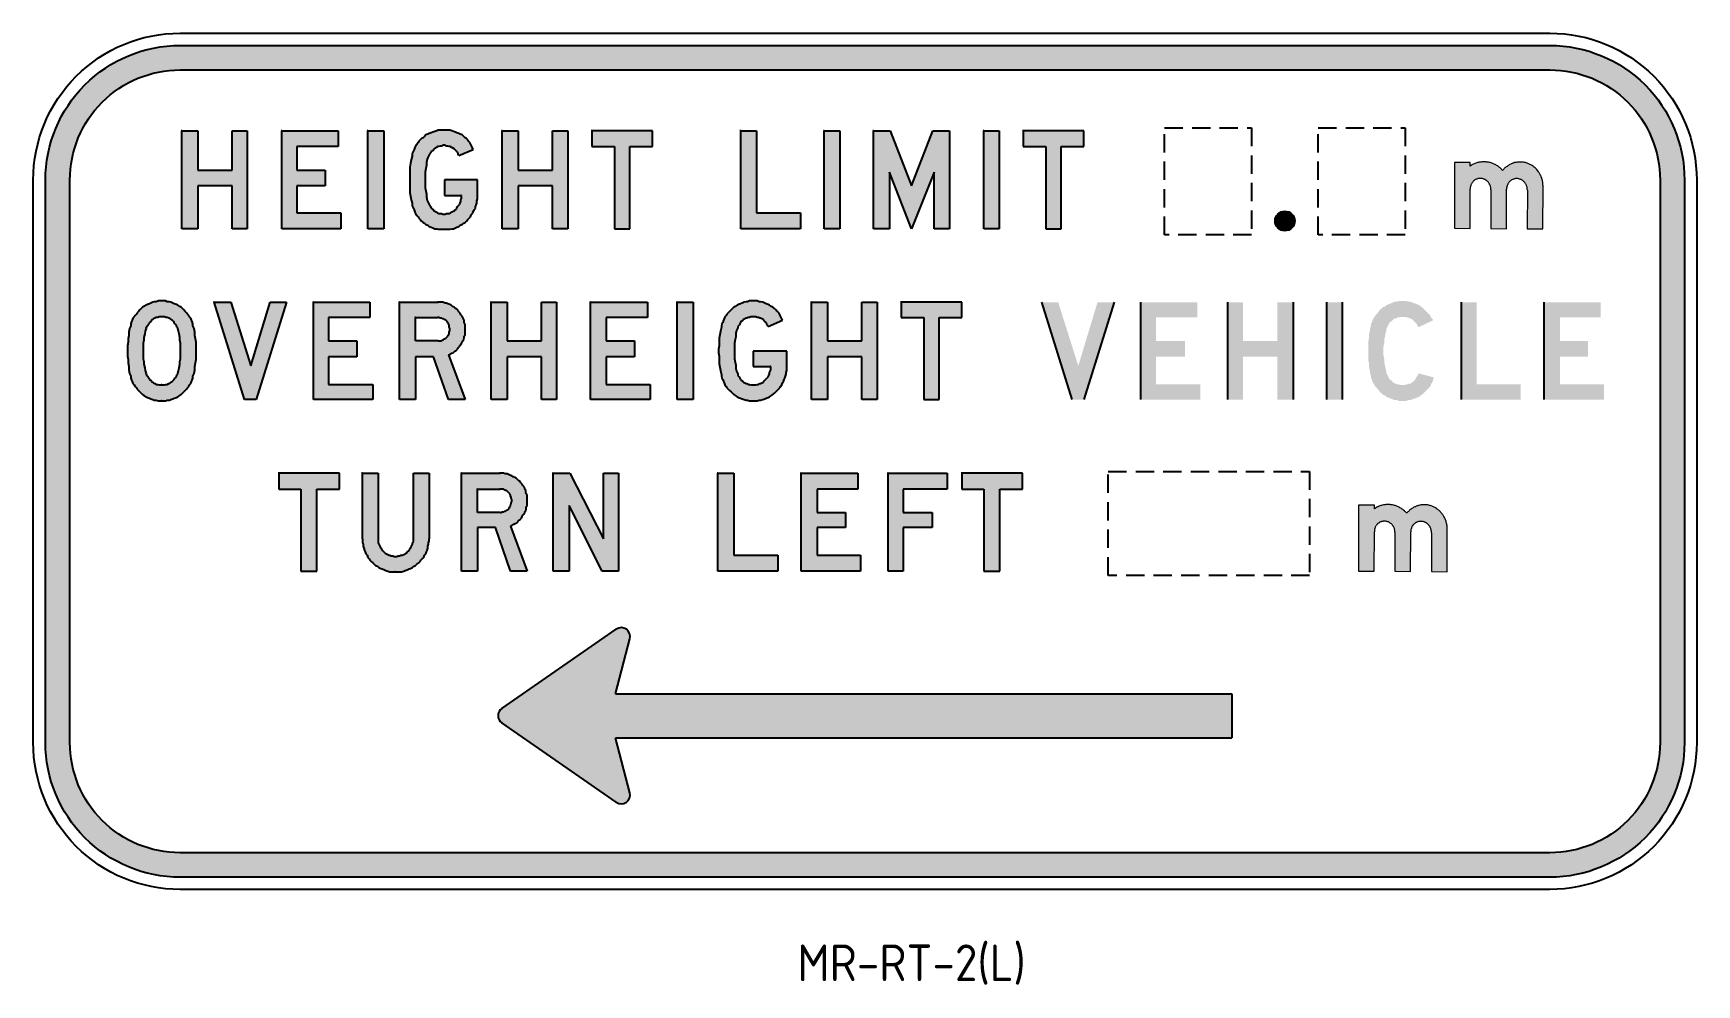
# Model space of a CAD drawing. Extents: x 103 to 239, y 131 to 209.
import ezdxf

# ---------------------------------------------------------------- set-up
doc = ezdxf.new("R2010")
doc.units = 0
doc.header["$LTSCALE"] = 12
doc.header["$MEASUREMENT"] = 0
doc.linetypes.add('DASHED', pattern=[0.75, 0.5, -0.25])
doc.layers.get('0').update_dxf_attribs({"linetype": 'CONTINUOUS'})
for name, color, linetype in [('L25', 1, 'CONTINUOUS'), ('L35', 3, 'CONTINUOUS'), ('T25', 1, 'CONTINUOUS')]:
    doc.layers.add(name, color=color, linetype=linetype)
doc.styles.add('ISO', font='iso')

msp = doc.modelspace()

# ---------------------------------------------------------------- texts
at = {"layer": 'T25', "color": 3, "style": 'ISO'}
msp.add_text('MR-RT-2(L)', height=3, dxfattribs=at).set_placement((165.7, 131.03))

# ---------------------------------------------------------------- hatches: boundary and pattern name
at = {"layer": 'L25'}
h = msp.add_hatch(color=256, dxfattribs=at)
edge = h.paths.add_edge_path()
edge.add_line((238.22, 196.53), (238.22, 150.53))
edge.add_arc((227.22, 150.53), 11, -90, 0, ccw=False)
edge.add_line((227.22, 139.53), (115.22, 139.53))
edge.add_arc((115.22, 150.53), 11, 180, 270, ccw=False)
edge.add_line((104.22, 150.53), (104.22, 196.53))
edge.add_arc((115.22, 196.53), 11, 90, 180, ccw=False)
edge.add_line((115.22, 207.53), (227.22, 207.53))
edge.add_arc((227.22, 196.53), 11, 0, 90, ccw=False)
edge = h.paths.add_edge_path(flags=16)
edge.add_line((236.22, 196.53), (236.22, 150.53))
edge.add_arc((227.22, 150.53), 9, -90, 0, ccw=False)
edge.add_line((227.22, 141.53), (115.22, 141.53))
edge.add_arc((115.22, 150.53), 9, 180, 270, ccw=False)
edge.add_line((106.22, 150.53), (106.22, 196.53))
edge.add_arc((115.22, 196.53), 9, 90, 180, ccw=False)
edge.add_line((115.22, 205.53), (227.22, 205.53))
edge.add_arc((227.22, 196.53), 9, 0, 90, ccw=False)
h = msp.add_hatch(color=256, dxfattribs=at)
h.paths.add_polyline_path([(120.72, 200.55), (119.48, 200.55), (119.48, 197.34), (116.67, 197.34), (116.67, 200.55), (115.37, 200.55), (115.37, 192.55), (116.67, 192.55), (116.67, 196.05), (119.48, 196.05), (119.48, 192.55), (120.72, 192.55)])
h.paths.add_polyline_path([(127.09, 197.34), (124.78, 197.34), (124.78, 199.26), (128.16, 199.26), (128.16, 200.55), (123.54, 200.55), (123.54, 192.55), (128.38, 192.55), (128.38, 193.85), (124.78, 193.85), (124.78, 196.05), (127.09, 196.05)])
h.paths.add_polyline_path([(131.88, 200.55), (130.58, 200.55), (130.58, 192.55), (131.88, 192.55)])
h.paths.add_polyline_path([(135.26, 196.44), (135.26, 196.67), (135.26, 196.95), (135.26, 197.17), (135.31, 197.46), (135.37, 197.74), (135.37, 197.96), (135.42, 198.24), (135.48, 198.36), (135.54, 198.47), (135.59, 198.58), (135.65, 198.7), (135.71, 198.75), (135.76, 198.86), (135.88, 198.92), (135.93, 199.03), (135.99, 199.09), (136.1, 199.15), (136.21, 199.2), (136.27, 199.26), (136.38, 199.26), (136.5, 199.31), (136.61, 199.31), (136.72, 199.37), (136.83, 199.37), (136.89, 199.37), (137, 199.31), (137.11, 199.31), (137.23, 199.26), (137.34, 199.26), (137.4, 199.2), (137.51, 199.15), (137.62, 199.09), (137.68, 199.03), (137.79, 198.92), (137.85, 198.86), (137.9, 198.81), (137.96, 198.7), (137.96, 198.64), (138.02, 198.53), (139.2, 199.03), (139.14, 199.15), (139.09, 199.26), (139.03, 199.37), (138.97, 199.48), (138.92, 199.6), (138.8, 199.71), (138.75, 199.82), (138.64, 199.93), (138.52, 199.99), (138.41, 200.1), (138.3, 200.22), (138.13, 200.27), (138.02, 200.33), (137.85, 200.39), (137.73, 200.44), (137.57, 200.5), (137.45, 200.55), (137.28, 200.61), (137.11, 200.61), (136.95, 200.61), (136.83, 200.61), (136.66, 200.61), (136.5, 200.61), (136.33, 200.61), (136.21, 200.55), (136.04, 200.5), (135.88, 200.44), (135.76, 200.39), (135.59, 200.33), (135.48, 200.27), (135.31, 200.22), (135.2, 200.1), (135.09, 199.99), (134.97, 199.93), (134.86, 199.82), (134.75, 199.71), (134.69, 199.6), (134.58, 199.43), (134.47, 199.31), (134.41, 199.2), (134.35, 199.03), (134.3, 198.92), (134.24, 198.75), (134.19, 198.64), (134.19, 198.47), (134.13, 198.19), (134.07, 197.91), (134.02, 197.57), (134.02, 197.29), (134.02, 197.01), (134.02, 196.72), (134.02, 196.39), (134.02, 196.1), (134.02, 195.82), (134.02, 195.48), (134.07, 195.2), (134.13, 194.92), (134.19, 194.64), (134.19, 194.47), (134.24, 194.36), (134.3, 194.19), (134.35, 194.08), (134.41, 193.91), (134.47, 193.79), (134.58, 193.63), (134.69, 193.51), (134.75, 193.4), (134.86, 193.29), (134.97, 193.17), (135.09, 193.06), (135.2, 193.01), (135.31, 192.89), (135.48, 192.84), (135.59, 192.72), (135.76, 192.67), (135.88, 192.61), (136.04, 192.55), (136.21, 192.55), (136.33, 192.5), (136.5, 192.5), (136.66, 192.5), (136.83, 192.5), (136.95, 192.5), (137.11, 192.5), (137.28, 192.5), (137.45, 192.55), (137.57, 192.55), (137.73, 192.61), (137.85, 192.67), (138.02, 192.72), (138.13, 192.84), (138.3, 192.89), (138.41, 193.01), (138.52, 193.06), (138.64, 193.17), (138.75, 193.29), (138.86, 193.4), (138.97, 193.51), (139.03, 193.68), (139.14, 193.79), (139.2, 193.91), (139.26, 194.08), (139.37, 194.19), (139.37, 194.36), (139.42, 194.47), (139.48, 194.64), (139.48, 194.81), (139.54, 194.98), (139.54, 196.55), (136.83, 196.55), (136.83, 195.26), (138.24, 195.26), (138.24, 195.15), (138.24, 195.03), (138.19, 194.92), (138.19, 194.81), (138.13, 194.64), (138.07, 194.53), (138.02, 194.47), (137.9, 194.36), (137.85, 194.24), (137.79, 194.13), (137.68, 194.08), (137.62, 194.02), (137.51, 193.96), (137.4, 193.91), (137.34, 193.85), (137.23, 193.79), (137.11, 193.79), (137, 193.79), (136.89, 193.74), (136.83, 193.74), (136.72, 193.74), (136.61, 193.79), (136.5, 193.79), (136.38, 193.79), (136.27, 193.85), (136.21, 193.91), (136.1, 193.96), (135.99, 194.02), (135.93, 194.08), (135.88, 194.13), (135.76, 194.24), (135.71, 194.36), (135.65, 194.41), (135.59, 194.53), (135.54, 194.64), (135.48, 194.75), (135.42, 194.86), (135.37, 195.15), (135.37, 195.37), (135.31, 195.65), (135.26, 195.88), (135.26, 196.16)])
h.paths.add_polyline_path([(146.92, 200.55), (145.68, 200.55), (145.68, 197.34), (142.86, 197.34), (142.86, 200.55), (141.57, 200.55), (141.57, 192.55), (142.86, 192.55), (142.86, 196.05), (145.68, 196.05), (145.68, 192.55), (146.92, 192.55)])
h.paths.add_polyline_path([(151.99, 199.26), (153.85, 199.26), (153.85, 200.55), (148.89, 200.55), (148.89, 199.26), (150.75, 199.26), (150.75, 192.55), (151.99, 192.55)])
h = msp.add_hatch(color=256, dxfattribs=at)
h.paths.add_polyline_path([(161.06, 192.55), (165.96, 192.55), (165.96, 193.85), (162.35, 193.85), (162.35, 200.55), (161.06, 200.55)])
h.paths.add_polyline_path([(169.17, 200.55), (167.87, 200.55), (167.87, 192.55), (169.17, 192.55)])
h.paths.add_polyline_path([(171.93, 192.55), (173.22, 192.55), (173.22, 197.17), (175.03, 192.55), (176.89, 197.17), (176.89, 192.55), (178.13, 192.55), (178.13, 200.55), (176.77, 200.55), (175.03, 196.05), (173.28, 200.55), (171.93, 200.55)])
h.paths.add_polyline_path([(180.94, 192.55), (182.18, 192.55), (182.18, 200.55), (180.94, 200.55)])
h.paths.add_polyline_path([(187.25, 199.26), (189.11, 199.26), (189.11, 200.55), (184.15, 200.55), (184.15, 199.26), (186.01, 199.26), (186.01, 192.55), (187.25, 192.55)])
for points in [[(225.38, 195.71), (225.37, 192.55), (226.65, 192.53), (226.67, 195.99), (226.67, 196.06), (226.65, 196.13), (226.65, 196.21), (226.65, 196.28), (226.64, 196.35), (226.62, 196.42), (226.6, 196.49), (226.58, 196.56), (226.57, 196.63), (226.55, 196.7), (226.51, 196.77), (226.5, 196.84), (226.46, 196.91), (226.43, 196.96), (226.39, 197.03), (226.36, 197.1), (226.32, 197.15), (226.29, 197.2), (226.24, 197.27), (226.2, 197.32), (226.15, 197.38), (226.1, 197.43), (226.06, 197.48), (226.01, 197.53), (225.94, 197.57), (225.89, 197.62), (225.84, 197.65), (225.78, 197.71), (225.71, 197.74), (225.66, 197.78), (225.59, 197.81), (225.54, 197.83), (225.47, 197.86), (225.42, 197.88), (225.35, 197.92), (225.28, 197.93), (225.21, 197.95), (225.14, 197.97), (225.07, 197.98), (225, 197.98), (224.95, 198), (224.88, 198), (224.81, 198), (224.74, 198), (224.67, 198), (224.6, 197.98), (224.53, 197.98), (224.46, 197.97), (224.39, 197.97), (224.32, 197.95), (224.25, 197.92), (224.2, 197.9), (224.13, 197.88), (224.06, 197.85), (224.01, 197.83), (223.94, 197.79), (223.89, 197.76), (223.82, 197.72), (223.77, 197.69), (223.72, 197.64), (223.65, 197.6), (223.59, 197.55), (223.54, 197.52), (223.49, 197.46), (223.44, 197.41), (223.4, 197.36), (223.35, 197.31), (223.3, 197.36), (223.26, 197.41), (223.21, 197.46), (223.16, 197.52), (223.09, 197.55), (223.04, 197.6), (222.99, 197.65), (222.92, 197.69), (222.86, 197.72), (222.79, 197.76), (222.74, 197.79), (222.67, 197.83), (222.6, 197.86), (222.55, 197.88), (222.48, 197.92), (222.41, 197.93), (222.34, 197.95), (222.27, 197.97), (222.2, 197.98), (222.13, 198), (222.06, 198), (222, 198.02), (221.93, 198.02), (221.86, 198.02), (221.79, 198.02), (221.72, 198.02), (221.65, 198.02), (221.58, 198), (221.51, 198), (221.44, 197.98), (221.37, 197.97), (221.3, 197.95), (221.23, 197.93), (221.16, 197.9), (221.09, 197.88), (221.02, 197.85), (220.97, 197.83), (220.9, 197.79), (220.83, 197.76), (220.78, 197.71), (220.71, 197.67), (220.71, 197.97), (219.42, 197.97), (219.41, 192.58), (220.69, 192.56), (220.71, 195.79), (220.71, 195.85), (220.71, 195.9), (220.71, 195.95), (220.73, 196), (220.74, 196.04), (220.74, 196.09), (220.76, 196.14), (220.78, 196.18), (220.81, 196.23), (220.83, 196.26), (220.85, 196.3), (220.88, 196.33), (220.92, 196.39), (220.95, 196.42), (220.97, 196.46), (221, 196.47), (221.06, 196.51), (221.09, 196.54), (221.13, 196.56), (221.16, 196.58), (221.21, 196.59), (221.25, 196.61), (221.3, 196.63), (221.33, 196.65), (221.39, 196.65), (221.42, 196.66), (221.47, 196.66), (221.53, 196.66), (221.56, 196.66), (221.61, 196.66), (221.67, 196.65), (221.72, 196.65), (221.75, 196.63), (221.8, 196.61), (221.86, 196.59), (221.89, 196.58), (221.93, 196.56), (221.98, 196.52), (222.01, 196.51), (222.05, 196.47), (222.1, 196.44), (222.13, 196.4), (222.17, 196.37), (222.19, 196.33), (222.22, 196.28), (222.26, 196.25), (222.27, 196.21), (222.29, 196.16), (222.33, 196.11), (222.34, 196.07), (222.36, 196.02), (222.36, 195.97), (222.38, 195.92), (222.4, 195.88), (222.4, 195.83), (222.4, 195.78), (222.4, 195.73), (222.38, 192.56), (223.66, 192.55), (223.68, 195.79), (223.68, 195.83), (223.68, 195.88), (223.7, 195.93), (223.7, 195.99), (223.72, 196.02), (223.73, 196.07), (223.75, 196.13), (223.77, 196.16), (223.79, 196.21), (223.8, 196.25), (223.84, 196.28), (223.85, 196.33), (223.89, 196.37), (223.92, 196.4), (223.96, 196.44), (223.99, 196.46), (224.03, 196.49), (224.06, 196.52), (224.1, 196.54), (224.15, 196.56), (224.19, 196.58), (224.24, 196.59), (224.27, 196.61), (224.32, 196.63), (224.36, 196.63), (224.41, 196.65), (224.46, 196.65), (224.5, 196.65), (224.55, 196.65), (224.6, 196.65), (224.64, 196.63), (224.69, 196.63), (224.74, 196.61), (224.78, 196.59), (224.83, 196.58), (224.86, 196.56), (224.92, 196.54), (224.95, 196.51), (225, 196.49), (225.04, 196.46), (225.07, 196.42), (225.11, 196.39), (225.14, 196.35), (225.18, 196.32), (225.19, 196.28), (225.23, 196.23), (225.26, 196.19), (225.28, 196.14), (225.3, 196.11), (225.31, 196.06), (225.33, 196), (225.35, 195.95), (225.35, 195.9), (225.37, 195.86), (225.37, 195.81), (225.37, 195.76)], [(228.03, 183.37), (228.03, 185.29), (231.36, 185.29), (231.36, 186.53), (226.74, 186.53), (226.74, 178.58), (231.64, 178.58), (231.64, 179.82), (228.03, 179.82), (228.03, 182.08), (230.34, 182.08), (230.34, 183.37)], [(217.54, 167.69), (217.53, 164.52), (218.81, 164.5), (218.83, 167.96), (218.83, 168.03), (218.81, 168.1), (218.81, 168.19), (218.81, 168.26), (218.8, 168.33), (218.78, 168.4), (218.76, 168.47), (218.74, 168.54), (218.73, 168.61), (218.71, 168.68), (218.67, 168.75), (218.66, 168.82), (218.62, 168.88), (218.59, 168.94), (218.55, 169.01), (218.52, 169.08), (218.48, 169.13), (218.45, 169.18), (218.4, 169.25), (218.36, 169.3), (218.31, 169.35), (218.26, 169.41), (218.22, 169.46), (218.17, 169.51), (218.1, 169.54), (218.05, 169.6), (218, 169.63), (217.94, 169.68), (217.87, 169.72), (217.82, 169.75), (217.75, 169.79), (217.7, 169.81), (217.63, 169.84), (217.58, 169.86), (217.51, 169.89), (217.44, 169.91), (217.37, 169.93), (217.3, 169.94), (217.23, 169.96), (217.16, 169.96), (217.11, 169.98), (217.04, 169.98), (216.97, 169.98), (216.9, 169.98), (216.83, 169.98), (216.76, 169.96), (216.69, 169.96), (216.62, 169.94), (216.55, 169.94), (216.48, 169.93), (216.41, 169.89), (216.36, 169.88), (216.29, 169.86), (216.22, 169.82), (216.17, 169.81), (216.1, 169.77), (216.05, 169.74), (215.98, 169.7), (215.93, 169.67), (215.88, 169.61), (215.81, 169.58), (215.75, 169.53), (215.7, 169.49), (215.65, 169.44), (215.6, 169.39), (215.56, 169.34), (215.51, 169.28), (215.46, 169.34), (215.42, 169.39), (215.37, 169.44), (215.32, 169.49), (215.25, 169.53), (215.2, 169.58), (215.15, 169.63), (215.08, 169.67), (215.02, 169.7), (214.95, 169.74), (214.9, 169.77), (214.83, 169.81), (214.76, 169.84), (214.71, 169.86), (214.64, 169.89), (214.57, 169.91), (214.5, 169.93), (214.43, 169.94), (214.36, 169.96), (214.29, 169.98), (214.22, 169.98), (214.15, 170), (214.09, 170), (214.02, 170), (213.95, 170), (213.88, 170), (213.81, 170), (213.74, 169.98), (213.67, 169.98), (213.6, 169.96), (213.53, 169.94), (213.46, 169.93), (213.39, 169.91), (213.32, 169.88), (213.25, 169.86), (213.18, 169.82), (213.13, 169.81), (213.06, 169.77), (212.99, 169.74), (212.94, 169.68), (212.87, 169.65), (212.87, 169.94), (211.58, 169.94), (211.57, 164.56), (212.85, 164.54), (212.87, 167.77), (212.87, 167.82), (212.87, 167.88), (212.87, 167.93), (212.89, 167.98), (212.9, 168.02), (212.9, 168.07), (212.92, 168.12), (212.94, 168.15), (212.97, 168.21), (212.99, 168.24), (213.01, 168.28), (213.04, 168.31), (213.08, 168.36), (213.11, 168.4), (213.13, 168.43), (213.16, 168.45), (213.22, 168.48), (213.25, 168.52), (213.29, 168.54), (213.32, 168.55), (213.37, 168.57), (213.41, 168.59), (213.46, 168.61), (213.49, 168.62), (213.55, 168.62), (213.58, 168.64), (213.63, 168.64), (213.69, 168.64), (213.72, 168.64), (213.77, 168.64), (213.82, 168.62), (213.88, 168.62), (213.91, 168.61), (213.96, 168.59), (214.02, 168.57), (214.05, 168.55), (214.09, 168.54), (214.14, 168.5), (214.17, 168.48), (214.21, 168.45), (214.26, 168.42), (214.29, 168.38), (214.33, 168.35), (214.35, 168.31), (214.38, 168.26), (214.42, 168.22), (214.43, 168.19), (214.45, 168.14), (214.48, 168.09), (214.5, 168.05), (214.52, 168), (214.52, 167.95), (214.54, 167.89), (214.55, 167.86), (214.55, 167.81), (214.55, 167.75), (214.55, 167.7), (214.54, 164.54), (215.82, 164.52), (215.84, 167.77), (215.84, 167.81), (215.84, 167.86), (215.86, 167.91), (215.86, 167.96), (215.88, 168), (215.89, 168.05), (215.91, 168.1), (215.93, 168.14), (215.94, 168.19), (215.96, 168.22), (216, 168.26), (216.01, 168.31), (216.05, 168.35), (216.08, 168.38), (216.12, 168.42), (216.15, 168.43), (216.19, 168.47), (216.22, 168.5), (216.26, 168.52), (216.31, 168.54), (216.34, 168.55), (216.4, 168.57), (216.43, 168.59), (216.48, 168.61), (216.52, 168.61), (216.57, 168.62), (216.62, 168.62), (216.66, 168.62), (216.71, 168.62), (216.76, 168.62), (216.8, 168.61), (216.85, 168.61), (216.9, 168.59), (216.94, 168.57), (216.99, 168.55), (217.02, 168.54), (217.07, 168.52), (217.11, 168.48), (217.16, 168.47), (217.2, 168.43), (217.23, 168.4), (217.27, 168.36), (217.3, 168.33), (217.34, 168.29), (217.35, 168.26), (217.39, 168.21), (217.42, 168.17), (217.44, 168.12), (217.46, 168.09), (217.47, 168.03), (217.49, 167.98), (217.51, 167.93), (217.51, 167.88), (217.53, 167.84), (217.53, 167.79), (217.53, 167.74)]]:
    msp.add_hatch(color=256, dxfattribs=at).paths.add_polyline_path(points)
h = msp.add_hatch(color=256, dxfattribs=at)
edge = h.paths.add_edge_path()
edge.add_arc((205.55, 193.18), 0.805, 0, 360)
h = msp.add_hatch(color=256, dxfattribs=at)
h.paths.add_polyline_path([(116.44, 183.82), (116.44, 184.1), (116.38, 184.39), (116.27, 184.61), (116.27, 184.78), (116.21, 184.95), (116.16, 185.06), (116.1, 185.23), (115.99, 185.34), (115.93, 185.46), (115.82, 185.57), (115.76, 185.68), (115.65, 185.79), (115.54, 185.91), (115.42, 186.02), (115.31, 186.13), (115.2, 186.19), (115.03, 186.3), (114.92, 186.36), (114.75, 186.41), (114.63, 186.47), (114.47, 186.53), (114.35, 186.58), (114.18, 186.58), (114.02, 186.64), (113.9, 186.64), (113.73, 186.64), (113.56, 186.64), (113.45, 186.64), (113.28, 186.58), (113.11, 186.58), (113, 186.53), (112.83, 186.47), (112.72, 186.41), (112.55, 186.36), (112.44, 186.3), (112.27, 186.19), (112.16, 186.13), (112.04, 186.02), (111.93, 185.91), (111.82, 185.79), (111.71, 185.68), (111.65, 185.57), (111.54, 185.46), (111.48, 185.34), (111.37, 185.23), (111.31, 185.06), (111.25, 184.95), (111.2, 184.78), (111.2, 184.61), (111.09, 184.39), (111.03, 184.1), (111.03, 183.82), (110.97, 183.54), (110.97, 183.26), (110.92, 182.98), (110.92, 182.7), (110.92, 182.41), (110.92, 182.13), (110.97, 181.85), (110.97, 181.57), (111.03, 181.29), (111.03, 181.01), (111.09, 180.72), (111.2, 180.5), (111.2, 180.33), (111.25, 180.16), (111.31, 180.05), (111.37, 179.88), (111.48, 179.77), (111.54, 179.65), (111.65, 179.54), (111.71, 179.43), (111.82, 179.32), (111.93, 179.2), (112.04, 179.09), (112.16, 178.98), (112.27, 178.92), (112.44, 178.81), (112.55, 178.75), (112.72, 178.7), (112.83, 178.64), (113, 178.58), (113.11, 178.53), (113.28, 178.53), (113.45, 178.47), (113.56, 178.47), (113.73, 178.47), (113.9, 178.47), (114.02, 178.47), (114.18, 178.53), (114.35, 178.53), (114.47, 178.58), (114.63, 178.64), (114.75, 178.7), (114.92, 178.75), (115.03, 178.81), (115.2, 178.92), (115.31, 178.98), (115.42, 179.09), (115.54, 179.2), (115.65, 179.32), (115.76, 179.43), (115.82, 179.54), (115.93, 179.65), (115.99, 179.77), (116.1, 179.88), (116.16, 180.05), (116.21, 180.16), (116.27, 180.33), (116.27, 180.5), (116.38, 180.72), (116.44, 181.01), (116.44, 181.29), (116.49, 181.57), (116.55, 181.85), (116.55, 182.13), (116.55, 182.41), (116.55, 182.7), (116.55, 182.98), (116.55, 183.26), (116.49, 183.54)])
h.paths.add_polyline_path([(112.27, 183.65), (112.33, 183.94), (112.38, 184.16), (112.44, 184.39), (112.49, 184.5), (112.55, 184.61), (112.61, 184.72), (112.66, 184.78), (112.72, 184.89), (112.83, 184.95), (112.89, 185.06), (113, 185.12), (113.06, 185.18), (113.17, 185.23), (113.28, 185.29), (113.4, 185.29), (113.51, 185.34), (113.62, 185.34), (113.73, 185.34), (113.85, 185.34), (113.96, 185.34), (114.07, 185.29), (114.18, 185.29), (114.3, 185.23), (114.41, 185.18), (114.47, 185.12), (114.58, 185.06), (114.69, 184.95), (114.75, 184.89), (114.8, 184.78), (114.86, 184.72), (114.92, 184.61), (114.97, 184.5), (115.03, 184.39), (115.09, 184.16), (115.14, 183.94), (115.2, 183.65), (115.2, 183.43), (115.25, 183.2), (115.25, 182.92), (115.25, 182.7), (115.25, 182.41), (115.25, 182.19), (115.25, 181.91), (115.2, 181.68), (115.2, 181.46), (115.14, 181.18), (115.09, 180.95), (115.03, 180.72), (114.97, 180.61), (114.92, 180.5), (114.86, 180.39), (114.8, 180.33), (114.75, 180.22), (114.69, 180.16), (114.58, 180.05), (114.47, 179.99), (114.41, 179.94), (114.3, 179.88), (114.18, 179.82), (114.07, 179.82), (113.96, 179.77), (113.85, 179.77), (113.73, 179.77), (113.68, 179.77), (113.62, 179.77), (113.51, 179.77), (113.4, 179.82), (113.28, 179.82), (113.17, 179.88), (113.06, 179.94), (113, 179.99), (112.89, 180.05), (112.83, 180.16), (112.72, 180.22), (112.66, 180.33), (112.61, 180.39), (112.55, 180.5), (112.49, 180.61), (112.44, 180.72), (112.38, 180.95), (112.33, 181.18), (112.27, 181.46), (112.27, 181.68), (112.21, 181.91), (112.21, 182.19), (112.21, 182.41), (112.21, 182.7), (112.21, 182.92), (112.21, 183.2), (112.27, 183.43)], flags=16)
h.paths.add_polyline_path([(123.93, 186.53), (122.58, 186.53), (121, 181.34), (119.37, 186.53), (118.01, 186.53), (120.49, 178.58), (121.45, 178.58)])
h.paths.add_polyline_path([(129.68, 183.37), (127.37, 183.37), (127.37, 185.29), (130.75, 185.29), (130.75, 186.53), (126.13, 186.53), (126.13, 178.58), (130.97, 178.58), (130.97, 179.82), (127.37, 179.82), (127.37, 182.08), (129.68, 182.08)])
h.paths.add_polyline_path([(137.96, 182.81), (138.07, 182.92), (138.13, 183.03), (138.24, 183.15), (138.3, 183.26), (138.35, 183.37), (138.41, 183.49), (138.46, 183.65), (138.46, 183.77), (138.52, 183.88), (138.52, 184.05), (138.52, 184.16), (138.52, 184.33), (138.52, 184.44), (138.52, 184.61), (138.52, 184.72), (138.46, 184.89), (138.46, 185.01), (138.41, 185.12), (138.35, 185.29), (138.3, 185.4), (138.18, 185.51), (138.13, 185.63), (138.01, 185.74), (137.96, 185.85), (137.84, 185.96), (137.73, 186.02), (137.62, 186.13), (137.51, 186.19), (137.39, 186.3), (137.28, 186.36), (137.11, 186.41), (137, 186.47), (136.89, 186.47), (136.72, 186.53), (136.61, 186.53), (136.44, 186.53), (136.32, 186.53), (136.27, 186.53), (133.17, 186.53), (133.17, 178.58), (134.46, 178.58), (134.46, 182.08), (135.93, 182.08), (137.17, 178.58), (138.52, 178.58), (137.17, 182.25), (137.34, 182.3), (137.45, 182.36), (137.56, 182.41), (137.68, 182.53), (137.79, 182.58), (137.9, 182.7)])
h.paths.add_polyline_path([(134.46, 183.37), (134.46, 185.29), (136.32, 185.29), (136.38, 185.29), (136.49, 185.23), (136.61, 185.23), (136.66, 185.18), (136.77, 185.18), (136.83, 185.12), (136.94, 185.06), (137, 185.01), (137.06, 184.95), (137.11, 184.84), (137.17, 184.78), (137.22, 184.67), (137.22, 184.61), (137.22, 184.5), (137.28, 184.39), (137.28, 184.33), (137.28, 184.22), (137.22, 184.1), (137.22, 184.05), (137.22, 183.94), (137.17, 183.88), (137.11, 183.77), (137.06, 183.71), (137, 183.65), (136.94, 183.6), (136.83, 183.54), (136.77, 183.49), (136.66, 183.43), (136.61, 183.37), (136.49, 183.37), (136.38, 183.37), (136.32, 183.37)], flags=16)
h.paths.add_polyline_path([(146.01, 186.53), (144.77, 186.53), (144.77, 183.37), (141.96, 183.37), (141.96, 186.53), (140.66, 186.53), (140.66, 178.58), (141.96, 178.58), (141.96, 182.08), (144.77, 182.08), (144.77, 178.58), (146.01, 178.58)])
h.paths.add_polyline_path([(152.38, 183.37), (150.07, 183.37), (150.07, 185.29), (153.45, 185.29), (153.45, 186.53), (148.77, 186.53), (148.77, 178.58), (153.67, 178.58), (153.67, 179.82), (150.07, 179.82), (150.07, 182.08), (152.38, 182.08)])
h = msp.add_hatch(color=256, dxfattribs=at)
h.paths.add_polyline_path([(157.17, 186.53), (155.87, 186.53), (155.87, 178.58), (157.17, 178.58)])
h.paths.add_polyline_path([(160.55, 182.41), (160.55, 182.7), (160.55, 182.92), (160.55, 183.2), (160.6, 183.49), (160.66, 183.71), (160.66, 183.99), (160.72, 184.22), (160.77, 184.33), (160.83, 184.44), (160.83, 184.56), (160.94, 184.67), (161, 184.78), (161.05, 184.89), (161.11, 184.95), (161.22, 185.01), (161.28, 185.12), (161.39, 185.18), (161.5, 185.23), (161.56, 185.23), (161.67, 185.29), (161.79, 185.29), (161.9, 185.34), (162.01, 185.34), (162.07, 185.34), (162.18, 185.34), (162.29, 185.34), (162.41, 185.29), (162.52, 185.29), (162.63, 185.23), (162.69, 185.23), (162.8, 185.18), (162.91, 185.12), (162.97, 185.01), (163.03, 184.95), (163.14, 184.89), (163.19, 184.78), (163.19, 184.72), (163.25, 184.67), (163.31, 184.56), (164.49, 185.06), (164.43, 185.18), (164.38, 185.29), (164.32, 185.4), (164.26, 185.51), (164.21, 185.63), (164.1, 185.74), (164.04, 185.79), (163.93, 185.91), (163.81, 186.02), (163.7, 186.13), (163.59, 186.19), (163.42, 186.3), (163.31, 186.36), (163.14, 186.41), (163.03, 186.47), (162.86, 186.53), (162.69, 186.58), (162.57, 186.58), (162.41, 186.64), (162.24, 186.64), (162.07, 186.64), (161.96, 186.64), (161.79, 186.64), (161.62, 186.58), (161.5, 186.58), (161.34, 186.53), (161.17, 186.47), (161.05, 186.41), (160.88, 186.36), (160.77, 186.3), (160.6, 186.19), (160.49, 186.13), (160.38, 186.02), (160.27, 185.91), (160.15, 185.79), (160.04, 185.68), (159.93, 185.57), (159.87, 185.46), (159.76, 185.34), (159.7, 185.18), (159.65, 185.06), (159.59, 184.89), (159.53, 184.78), (159.48, 184.61), (159.48, 184.5), (159.42, 184.16), (159.36, 183.88), (159.31, 183.6), (159.31, 183.32), (159.31, 182.98), (159.25, 182.7), (159.25, 182.41), (159.31, 182.13), (159.31, 181.8), (159.31, 181.51), (159.36, 181.23), (159.42, 180.95), (159.48, 180.61), (159.48, 180.5), (159.53, 180.33), (159.59, 180.22), (159.65, 180.05), (159.7, 179.94), (159.76, 179.77), (159.87, 179.65), (159.93, 179.54), (160.04, 179.43), (160.15, 179.32), (160.27, 179.2), (160.38, 179.09), (160.49, 178.98), (160.6, 178.92), (160.77, 178.81), (160.88, 178.75), (161.05, 178.7), (161.17, 178.64), (161.34, 178.58), (161.5, 178.53), (161.62, 178.53), (161.79, 178.47), (161.96, 178.47), (162.07, 178.47), (162.24, 178.47), (162.41, 178.47), (162.57, 178.53), (162.69, 178.53), (162.86, 178.58), (163.03, 178.64), (163.14, 178.7), (163.31, 178.75), (163.42, 178.81), (163.59, 178.92), (163.7, 178.98), (163.81, 179.09), (163.93, 179.2), (164.04, 179.32), (164.15, 179.43), (164.26, 179.54), (164.32, 179.65), (164.43, 179.77), (164.49, 179.94), (164.55, 180.05), (164.6, 180.22), (164.66, 180.33), (164.72, 180.5), (164.77, 180.67), (164.77, 180.78), (164.83, 180.95), (164.83, 182.53), (162.07, 182.53), (162.07, 181.29), (163.53, 181.29), (163.53, 181.18), (163.53, 181.01), (163.48, 180.89), (163.42, 180.78), (163.42, 180.67), (163.36, 180.56), (163.31, 180.44), (163.19, 180.33), (163.14, 180.27), (163.03, 180.16), (162.97, 180.11), (162.91, 179.99), (162.8, 179.94), (162.69, 179.88), (162.63, 179.88), (162.52, 179.82), (162.41, 179.82), (162.29, 179.77), (162.18, 179.77), (162.07, 179.77), (162.01, 179.77), (161.9, 179.77), (161.79, 179.82), (161.67, 179.82), (161.56, 179.88), (161.5, 179.88), (161.39, 179.94), (161.28, 179.99), (161.22, 180.11), (161.11, 180.16), (161.05, 180.22), (161, 180.33), (160.94, 180.44), (160.83, 180.56), (160.83, 180.67), (160.77, 180.78), (160.72, 180.89), (160.66, 181.12), (160.66, 181.4), (160.6, 181.63), (160.55, 181.91), (160.55, 182.19)])
h.paths.add_polyline_path([(172.21, 186.53), (170.97, 186.53), (170.97, 183.37), (168.15, 183.37), (168.15, 186.53), (166.86, 186.53), (166.86, 178.58), (168.15, 178.58), (168.15, 182.08), (170.97, 182.08), (170.97, 178.58), (172.21, 178.58)])
h.paths.add_polyline_path([(179.14, 186.53), (174.18, 186.53), (174.18, 185.29), (176.04, 185.29), (176.04, 178.58), (177.28, 178.58), (177.28, 185.29), (179.14, 185.29)])
h = msp.add_hatch(color=256, dxfattribs=at)
h.paths.add_polyline_path([(191.59, 186.53), (190.23, 186.53), (188.66, 181.34), (187.02, 186.53), (185.67, 186.53), (188.15, 178.58), (189.11, 178.58)])
h.paths.add_polyline_path([(197.39, 183.37), (195.02, 183.37), (195.02, 185.29), (198.4, 185.29), (198.4, 186.53), (193.78, 186.53), (193.78, 178.58), (198.63, 178.58), (198.63, 179.82), (195.02, 179.82), (195.02, 182.08), (197.39, 182.08)])
h.paths.add_polyline_path([(206.23, 186.53), (204.94, 186.53), (204.94, 183.37), (202.12, 183.37), (202.12, 186.53), (200.88, 186.53), (200.88, 178.58), (202.12, 178.58), (202.12, 182.08), (204.94, 182.08), (204.94, 178.58), (206.23, 178.58)])
h.paths.add_polyline_path([(210.23, 186.53), (208.99, 186.53), (208.99, 178.58), (210.23, 178.58)])
h.paths.add_polyline_path([(213.61, 182.41), (213.61, 182.7), (213.61, 182.92), (213.67, 183.2), (213.67, 183.49), (213.73, 183.71), (213.78, 183.99), (213.84, 184.22), (213.84, 184.33), (213.89, 184.44), (213.95, 184.56), (214.01, 184.67), (214.06, 184.78), (214.12, 184.89), (214.23, 184.95), (214.29, 185.01), (214.4, 185.12), (214.46, 185.18), (214.57, 185.23), (214.68, 185.23), (214.74, 185.29), (214.85, 185.29), (214.96, 185.34), (215.08, 185.34), (215.19, 185.34), (215.3, 185.34), (215.42, 185.34), (215.47, 185.29), (215.58, 185.29), (215.7, 185.23), (215.81, 185.23), (215.87, 185.18), (215.98, 185.12), (216.09, 185.01), (216.15, 184.95), (216.2, 184.89), (216.32, 184.78), (216.37, 184.67), (216.43, 184.56), (216.49, 184.5), (217.67, 185.06), (217.61, 185.18), (217.5, 185.29), (217.44, 185.46), (217.33, 185.57), (217.22, 185.68), (217.11, 185.79), (216.99, 185.91), (216.88, 186.02), (216.77, 186.13), (216.65, 186.19), (216.54, 186.3), (216.37, 186.36), (216.26, 186.41), (216.09, 186.47), (215.92, 186.53), (215.81, 186.58), (215.64, 186.58), (215.47, 186.64), (215.36, 186.64), (215.19, 186.64), (215.02, 186.64), (214.85, 186.64), (214.74, 186.58), (214.57, 186.58), (214.4, 186.53), (214.29, 186.47), (214.12, 186.41), (214.01, 186.36), (213.84, 186.3), (213.73, 186.19), (213.56, 186.13), (213.44, 186.02), (213.33, 185.91), (213.22, 185.79), (213.16, 185.68), (213.05, 185.57), (212.94, 185.46), (212.88, 185.34), (212.77, 185.18), (212.71, 185.06), (212.66, 184.89), (212.6, 184.78), (212.6, 184.61), (212.54, 184.5), (212.49, 184.16), (212.43, 183.88), (212.43, 183.6), (212.37, 183.32), (212.37, 182.98), (212.37, 182.7), (212.37, 182.41), (212.37, 182.13), (212.37, 181.8), (212.43, 181.51), (212.43, 181.23), (212.49, 180.95), (212.54, 180.61), (212.6, 180.5), (212.6, 180.33), (212.66, 180.22), (212.71, 180.05), (212.77, 179.94), (212.88, 179.77), (212.94, 179.65), (213.05, 179.54), (213.16, 179.43), (213.22, 179.32), (213.33, 179.2), (213.44, 179.09), (213.56, 178.98), (213.73, 178.92), (213.84, 178.81), (214.01, 178.75), (214.12, 178.7), (214.29, 178.64), (214.4, 178.58), (214.57, 178.53), (214.74, 178.53), (214.85, 178.47), (215.02, 178.47), (215.19, 178.47), (215.36, 178.47), (215.47, 178.47), (215.64, 178.53), (215.81, 178.53), (215.92, 178.58), (216.09, 178.64), (216.26, 178.7), (216.37, 178.75), (216.54, 178.81), (216.65, 178.92), (216.77, 178.98), (216.88, 179.09), (216.99, 179.2), (217.11, 179.32), (217.22, 179.43), (217.33, 179.54), (217.44, 179.65), (217.5, 179.82), (217.56, 179.94), (217.67, 180.11), (217.67, 180.22), (217.73, 180.39), (216.49, 180.72), (216.43, 180.61), (216.37, 180.5), (216.32, 180.44), (216.26, 180.33), (216.2, 180.22), (216.15, 180.16), (216.09, 180.11), (215.98, 179.99), (215.87, 179.94), (215.81, 179.88), (215.7, 179.88), (215.58, 179.82), (215.47, 179.82), (215.42, 179.77), (215.3, 179.77), (215.19, 179.77), (215.08, 179.77), (214.96, 179.77), (214.85, 179.82), (214.74, 179.82), (214.68, 179.88), (214.57, 179.88), (214.46, 179.94), (214.4, 179.99), (214.29, 180.11), (214.23, 180.16), (214.12, 180.22), (214.06, 180.33), (214.01, 180.44), (213.95, 180.56), (213.89, 180.67), (213.84, 180.78), (213.84, 180.89), (213.78, 181.12), (213.73, 181.4), (213.67, 181.63), (213.67, 181.91), (213.61, 182.19)])
h.paths.add_polyline_path([(221.22, 186.53), (219.98, 186.53), (219.98, 178.58), (224.82, 178.58), (224.82, 179.82), (221.22, 179.82)])
h = msp.add_hatch(color=256, dxfattribs=at)
h.paths.add_polyline_path([(128.27, 172.56), (123.31, 172.56), (123.31, 171.26), (125.11, 171.26), (125.11, 164.56), (126.41, 164.56), (126.41, 171.26), (128.27, 171.26)])
h.paths.add_polyline_path([(131.42, 172.56), (130.13, 172.56), (130.13, 167.2), (130.13, 167.04), (130.13, 166.87), (130.18, 166.75), (130.18, 166.59), (130.24, 166.42), (130.3, 166.25), (130.35, 166.13), (130.41, 165.97), (130.52, 165.85), (130.58, 165.68), (130.69, 165.57), (130.75, 165.46), (130.86, 165.35), (130.97, 165.23), (131.08, 165.12), (131.2, 165.01), (131.37, 164.95), (131.48, 164.84), (131.65, 164.78), (131.76, 164.73), (131.93, 164.67), (132.04, 164.61), (132.21, 164.56), (132.38, 164.5), (132.55, 164.5), (132.72, 164.5), (132.83, 164.5), (133, 164.5), (133.17, 164.5), (133.34, 164.5), (133.51, 164.56), (133.62, 164.61), (133.79, 164.67), (133.96, 164.73), (134.07, 164.78), (134.24, 164.84), (134.35, 164.95), (134.46, 165.01), (134.58, 165.12), (134.75, 165.23), (134.86, 165.35), (134.91, 165.46), (135.03, 165.57), (135.14, 165.68), (135.2, 165.85), (135.31, 165.97), (135.37, 166.13), (135.42, 166.25), (135.48, 166.42), (135.48, 166.59), (135.53, 166.75), (135.53, 166.87), (135.59, 167.04), (135.59, 167.2), (135.59, 172.56), (134.3, 172.56), (134.3, 167.2), (134.3, 167.09), (134.3, 166.98), (134.24, 166.87), (134.24, 166.75), (134.18, 166.64), (134.13, 166.53), (134.07, 166.47), (134.01, 166.36), (133.96, 166.25), (133.84, 166.19), (133.79, 166.08), (133.68, 166.02), (133.62, 165.97), (133.51, 165.91), (133.39, 165.85), (133.28, 165.85), (133.17, 165.8), (133.06, 165.8), (132.94, 165.74), (132.83, 165.74), (132.72, 165.74), (132.61, 165.8), (132.49, 165.8), (132.38, 165.85), (132.32, 165.85), (132.21, 165.91), (132.1, 165.97), (131.99, 166.02), (131.93, 166.08), (131.82, 166.19), (131.76, 166.25), (131.7, 166.36), (131.65, 166.47), (131.59, 166.53), (131.53, 166.64), (131.48, 166.75), (131.42, 166.87), (131.42, 166.98), (131.42, 167.09), (131.42, 167.2)])
h.paths.add_polyline_path([(143.53, 169.63), (143.53, 169.8), (143.59, 169.91), (143.59, 170.02), (143.59, 170.19), (143.59, 170.3), (143.59, 170.47), (143.59, 170.58), (143.59, 170.75), (143.53, 170.87), (143.48, 171.04), (143.48, 171.15), (143.42, 171.26), (143.37, 171.43), (143.25, 171.54), (143.2, 171.66), (143.08, 171.77), (143.03, 171.88), (142.91, 171.94), (142.8, 172.05), (142.69, 172.16), (142.58, 172.22), (142.46, 172.27), (142.35, 172.33), (142.18, 172.39), (142.07, 172.44), (141.96, 172.5), (141.79, 172.5), (141.68, 172.56), (141.51, 172.56), (141.39, 172.56), (138.24, 172.56), (138.24, 164.56), (139.53, 164.56), (139.53, 168.11), (141, 168.11), (142.24, 164.56), (143.59, 164.56), (142.24, 168.22), (142.35, 168.28), (142.52, 168.39), (142.63, 168.44), (142.75, 168.5), (142.86, 168.61), (142.91, 168.73), (143.03, 168.78), (143.14, 168.89), (143.2, 169.01), (143.25, 169.12), (143.37, 169.23), (143.42, 169.4), (143.48, 169.51)])
h.paths.add_polyline_path([(139.53, 171.26), (141.39, 171.26), (141.45, 171.26), (141.56, 171.26), (141.68, 171.26), (141.73, 171.2), (141.84, 171.15), (141.9, 171.15), (141.96, 171.09), (142.07, 170.98), (142.13, 170.92), (142.18, 170.87), (142.24, 170.75), (142.24, 170.7), (142.29, 170.58), (142.29, 170.53), (142.35, 170.42), (142.35, 170.3), (142.35, 170.25), (142.29, 170.13), (142.29, 170.02), (142.24, 169.97), (142.24, 169.85), (142.18, 169.8), (142.13, 169.68), (142.07, 169.63), (141.96, 169.57), (141.9, 169.51), (141.84, 169.46), (141.73, 169.46), (141.68, 169.4), (141.56, 169.4), (141.45, 169.35), (141.39, 169.35), (139.53, 169.35)], flags=16)
h.paths.add_polyline_path([(147.03, 169.91), (149.73, 164.56), (151.08, 164.56), (151.08, 172.56), (149.84, 172.56), (149.84, 167.2), (147.08, 172.56), (145.73, 172.56), (145.73, 164.56), (147.03, 164.56)])
h = msp.add_hatch(color=256, dxfattribs=at)
h.paths.add_polyline_path([(159.19, 164.56), (164.1, 164.56), (164.1, 165.85), (160.49, 165.85), (160.49, 172.56), (159.19, 172.56)])
h.paths.add_polyline_path([(167.31, 168.11), (169.62, 168.11), (169.62, 169.35), (167.31, 169.35), (167.31, 171.26), (170.63, 171.26), (170.63, 172.56), (166.01, 172.56), (166.01, 164.56), (170.86, 164.56), (170.86, 165.85), (167.31, 165.85)])
h.paths.add_polyline_path([(176.71, 168.11), (176.71, 169.35), (174.35, 169.35), (174.35, 171.26), (177.95, 171.26), (177.95, 172.56), (173.11, 172.56), (173.11, 164.56), (174.35, 164.56), (174.35, 168.11)])
h.paths.add_polyline_path([(182.24, 171.26), (184.09, 171.26), (184.09, 172.56), (179.14, 172.56), (179.14, 171.26), (180.94, 171.26), (180.94, 164.56), (182.24, 164.56)])
h = msp.add_hatch(color=256, dxfattribs=at)
edge = h.paths.add_edge_path()
edge.add_line((150.82, 154.53), (201.22, 154.53))
edge.add_line((201.22, 154.53), (201.22, 150.93))
edge.add_line((201.22, 150.93), (150.82, 150.93))
edge.add_line((150.82, 150.93), (152, 146.43))
edge.add_arc((151.3, 146.25), 0.72, -124.6952, 14.6593, ccw=False)
edge.add_line((150.89, 145.66), (141.53, 152.14))
edge.add_arc((141.94, 152.73), 0.72, 124.6952, 235.3048, ccw=False)
edge.add_line((141.53, 153.32), (150.89, 159.8))
edge.add_arc((151.3, 159.21), 0.72, -14.6593, 124.6952, ccw=False)
edge.add_line((152, 159.03), (150.82, 154.53))

# ---------------------------------------------------------------- linework, layer by layer
at = {"color": 3}
for p, q in [((115.37, 200.55), (115.31, 200.55)), ((115.37, 192.55), (115.37, 200.55)), ((115.37, 200.55), (116.67, 200.55)), ((116.67, 200.55), (116.67, 197.34)), ((119.48, 200.55), (120.72, 200.55)), ((119.48, 197.34), (119.48, 200.55)), ((120.72, 200.55), (120.72, 192.55)), ((123.54, 200.55), (123.48, 200.55)), ((123.54, 192.55), (123.54, 200.55)), ((123.54, 200.55), (128.16, 200.55)), ((128.16, 200.55), (128.16, 199.26)), ((130.58, 200.55), (130.52, 200.55)), ((130.58, 192.55), (130.58, 200.55)), ((130.58, 200.55), (131.88, 200.55)), ((131.88, 200.55), (131.88, 192.55)), ((134.97, 199.93), (134.86, 199.82)), ((135.09, 199.99), (134.97, 199.93)), ((135.2, 200.1), (135.09, 199.99)), ((135.31, 200.22), (135.2, 200.1)), ((135.48, 200.27), (135.31, 200.22)), ((135.59, 200.33), (135.48, 200.27)), ((135.76, 200.39), (135.59, 200.33)), ((135.88, 200.44), (135.76, 200.39)), ((136.04, 200.5), (135.88, 200.44)), ((136.21, 200.55), (136.04, 200.5)), ((136.33, 200.61), (136.21, 200.55)), ((136.5, 200.61), (136.33, 200.61)), ((136.66, 200.61), (136.5, 200.61)), ((136.83, 200.61), (136.66, 200.61)), ((136.83, 200.61), (136.78, 200.61)), ((136.95, 200.61), (136.83, 200.61)), ((137.11, 200.61), (136.95, 200.61)), ((137.28, 200.61), (137.11, 200.61)), ((137.45, 200.55), (137.28, 200.61)), ((137.57, 200.5), (137.45, 200.55)), ((137.73, 200.44), (137.57, 200.5)), ((137.85, 200.39), (137.73, 200.44)), ((138.02, 200.33), (137.85, 200.39)), ((138.13, 200.27), (138.02, 200.33)), ((138.3, 200.22), (138.13, 200.27)), ((138.41, 200.1), (138.3, 200.22)), ((138.52, 199.99), (138.41, 200.1)), ((138.64, 199.93), (138.52, 199.99)), ((138.64, 199.93), (138.58, 199.93)), ((138.75, 199.82), (138.64, 199.93)), ((141.57, 200.55), (141.51, 200.55)), ((141.57, 192.55), (141.57, 200.55)), ((141.57, 200.55), (142.86, 200.55)), ((142.86, 200.55), (142.86, 197.34)), ((145.68, 200.55), (146.92, 200.55)), ((145.68, 197.34), (145.68, 200.55)), ((146.92, 200.55), (146.92, 192.55)), ((148.89, 200.55), (148.83, 200.55)), ((153.85, 200.55), (148.89, 200.55)), ((148.89, 200.55), (148.89, 199.26)), ((153.85, 199.26), (153.85, 200.55)), ((161.06, 200.55), (161, 200.55)), ((161.06, 192.55), (161.06, 200.55)), ((161.06, 200.55), (162.35, 200.55)), ((162.35, 200.55), (162.35, 193.85)), ((167.87, 200.55), (167.82, 200.55)), ((167.87, 192.55), (167.87, 200.55)), ((167.87, 200.55), (169.17, 200.55)), ((169.17, 200.55), (169.17, 192.55)), ((171.93, 200.55), (171.87, 200.55)), ((171.93, 192.55), (171.93, 200.55)), ((171.93, 200.55), (173.28, 200.55)), ((173.28, 200.55), (175.03, 196.05)), ((175.03, 196.05), (176.77, 200.55)), ((176.77, 200.55), (178.13, 200.55)), ((178.13, 200.55), (178.13, 192.55)), ((180.94, 200.55), (180.89, 200.55)), ((180.94, 192.55), (180.94, 200.55)), ((180.94, 200.55), (182.18, 200.55)), ((182.18, 200.55), (182.18, 192.55)), ((184.15, 200.55), (184.1, 200.55)), ((189.11, 200.55), (184.15, 200.55)), ((184.15, 200.55), (184.15, 199.26)), ((189.11, 199.26), (189.11, 200.55)), ((124.78, 199.26), (124.78, 197.34)), ((128.16, 199.26), (124.78, 199.26)), ((134.24, 198.75), (134.19, 198.64)), ((134.19, 198.64), (134.19, 198.47)), ((134.3, 198.92), (134.24, 198.75)), ((134.35, 199.03), (134.3, 198.92)), ((134.41, 199.2), (134.35, 199.03)), ((134.47, 199.31), (134.41, 199.2)), ((134.58, 199.43), (134.47, 199.31)), ((134.69, 199.6), (134.58, 199.43)), ((134.75, 199.71), (134.69, 199.6)), ((134.86, 199.82), (134.75, 199.71)), ((135.59, 198.58), (135.54, 198.47)), ((135.65, 198.7), (135.59, 198.58)), ((135.71, 198.75), (135.65, 198.7)), ((135.76, 198.86), (135.71, 198.75)), ((135.88, 198.92), (135.76, 198.86)), ((135.93, 199.03), (135.88, 198.92)), ((135.99, 199.09), (135.93, 199.03)), ((136.1, 199.15), (135.99, 199.09)), ((136.21, 199.2), (136.1, 199.15)), ((136.27, 199.26), (136.21, 199.2)), ((136.38, 199.26), (136.27, 199.26)), ((136.5, 199.31), (136.38, 199.26)), ((136.61, 199.31), (136.5, 199.31)), ((136.72, 199.37), (136.61, 199.31)), ((136.83, 199.37), (136.72, 199.37)), ((136.83, 199.37), (136.78, 199.37)), ((136.89, 199.37), (136.83, 199.37)), ((137, 199.31), (136.89, 199.37)), ((137.11, 199.31), (137, 199.31)), ((137.23, 199.26), (137.11, 199.31)), ((137.34, 199.26), (137.23, 199.26)), ((137.4, 199.2), (137.34, 199.26)), ((137.51, 199.15), (137.4, 199.2)), ((137.62, 199.09), (137.51, 199.15)), ((137.68, 199.03), (137.62, 199.09)), ((137.79, 198.92), (137.68, 199.03)), ((137.79, 198.92), (137.73, 198.92)), ((137.85, 198.86), (137.79, 198.92)), ((137.9, 198.81), (137.85, 198.86)), ((137.96, 198.7), (137.9, 198.81)), ((137.96, 198.64), (137.96, 198.7)), ((138.02, 198.53), (137.96, 198.64)), ((138.02, 198.53), (139.2, 199.03)), ((138.8, 199.71), (138.75, 199.82)), ((138.92, 199.6), (138.8, 199.71)), ((138.97, 199.48), (138.92, 199.6)), ((139.03, 199.37), (138.97, 199.48)), ((139.09, 199.26), (139.03, 199.37)), ((139.14, 199.15), (139.09, 199.26)), ((139.2, 199.03), (139.14, 199.15)), ((139.2, 199.03), (139.14, 199.03)), ((148.89, 199.26), (150.75, 199.26)), ((150.75, 199.26), (150.75, 192.55)), ((151.99, 199.26), (153.85, 199.26)), ((151.99, 192.55), (151.99, 199.26)), ((184.15, 199.26), (186.01, 199.26)), ((186.01, 199.26), (186.01, 192.55)), ((187.25, 199.26), (189.11, 199.26)), ((187.25, 192.55), (187.25, 199.26)), ((116.67, 197.34), (119.48, 197.34)), ((124.78, 197.34), (127.09, 197.34)), ((127.09, 197.34), (127.09, 196.05)), ((134.07, 197.91), (134.02, 197.57)), ((134.02, 197.57), (134.02, 197.29)), ((134.02, 197.29), (134.02, 197.01)), ((134.13, 198.19), (134.07, 197.91)), ((134.19, 198.47), (134.13, 198.19)), ((135.31, 197.46), (135.26, 197.17)), ((135.37, 197.74), (135.31, 197.46)), ((135.42, 198.24), (135.37, 197.96)), ((135.37, 197.96), (135.37, 197.74)), ((135.48, 198.36), (135.42, 198.24)), ((135.54, 198.47), (135.48, 198.36)), ((142.86, 197.34), (145.68, 197.34)), ((116.67, 196.05), (116.67, 192.55)), ((119.48, 196.05), (116.67, 196.05)), ((119.48, 192.55), (119.48, 196.05)), ((124.78, 196.05), (124.78, 193.85)), ((127.09, 196.05), (124.78, 196.05)), ((134.02, 197.01), (134.02, 196.72)), ((134.02, 196.72), (134.02, 196.39)), ((134.02, 196.39), (134.02, 196.1)), ((134.02, 196.1), (134.02, 195.82)), ((135.26, 197.17), (135.26, 196.95)), ((135.26, 196.95), (135.26, 196.67)), ((135.26, 196.67), (135.26, 196.44)), ((135.26, 196.44), (135.26, 196.16)), ((135.26, 196.16), (135.26, 195.88)), ((135.26, 195.88), (135.31, 195.65)), ((136.83, 196.55), (136.83, 195.26)), ((139.54, 196.55), (136.83, 196.55)), ((139.54, 194.98), (139.54, 196.55)), ((142.86, 196.05), (142.86, 192.55)), ((145.68, 196.05), (142.86, 196.05)), ((145.68, 192.55), (145.68, 196.05)), ((175.03, 192.55), (173.22, 197.17)), ((173.22, 197.17), (173.22, 192.55)), ((176.89, 197.17), (175.03, 192.55)), ((176.89, 192.55), (176.89, 197.17)), ((134.02, 195.82), (134.02, 195.48)), ((134.02, 195.48), (134.07, 195.2)), ((134.07, 195.2), (134.13, 194.92)), ((134.13, 194.92), (134.19, 194.64)), ((134.19, 194.64), (134.19, 194.47)), ((135.31, 195.65), (135.37, 195.37)), ((135.37, 195.37), (135.37, 195.15)), ((135.37, 195.15), (135.42, 194.86)), ((135.42, 194.86), (135.48, 194.75)), ((135.48, 194.75), (135.54, 194.64)), ((135.54, 194.64), (135.59, 194.53)), ((135.59, 194.53), (135.65, 194.41)), ((136.83, 195.26), (138.24, 195.26)), ((138.02, 194.47), (138.07, 194.53)), ((138.07, 194.53), (138.13, 194.64)), ((138.13, 194.64), (138.19, 194.81)), ((138.24, 195.26), (138.19, 195.26)), ((138.24, 195.26), (138.19, 195.26)), ((138.19, 194.92), (138.24, 195.03)), ((138.19, 194.81), (138.19, 194.92)), ((138.24, 195.15), (138.24, 195.26)), ((138.24, 195.03), (138.24, 195.15)), ((139.42, 194.47), (139.48, 194.64)), ((139.48, 194.81), (139.54, 194.98)), ((139.48, 194.64), (139.48, 194.81)), ((124.78, 193.85), (128.38, 193.85)), ((128.38, 193.85), (128.38, 192.55)), ((134.19, 194.47), (134.24, 194.36)), ((134.24, 194.36), (134.3, 194.19)), ((134.3, 194.19), (134.35, 194.08)), ((134.35, 194.08), (134.41, 193.91)), ((134.41, 193.91), (134.47, 193.79)), ((134.47, 193.79), (134.58, 193.63)), ((134.58, 193.63), (134.69, 193.51)), ((134.69, 193.51), (134.75, 193.4)), ((134.75, 193.4), (134.86, 193.29)), ((134.86, 193.29), (134.97, 193.17)), ((134.97, 193.17), (135.09, 193.06)), ((135.65, 194.41), (135.71, 194.36)), ((135.71, 194.36), (135.76, 194.24)), ((135.76, 194.24), (135.88, 194.13)), ((135.88, 194.13), (135.93, 194.08)), ((135.93, 194.08), (135.99, 194.02)), ((135.99, 194.02), (136.1, 193.96)), ((136.1, 193.96), (136.21, 193.91)), ((136.21, 193.91), (136.27, 193.85)), ((136.27, 193.85), (136.38, 193.79)), ((136.38, 193.79), (136.5, 193.79)), ((136.5, 193.79), (136.61, 193.79)), ((136.61, 193.79), (136.72, 193.74)), ((136.72, 193.74), (136.83, 193.74)), ((136.83, 193.74), (136.89, 193.74)), ((136.89, 193.74), (137, 193.79)), ((137, 193.79), (137.11, 193.79)), ((137.11, 193.79), (137.23, 193.79)), ((137.23, 193.79), (137.34, 193.85)), ((137.34, 193.85), (137.4, 193.91)), ((137.4, 193.91), (137.51, 193.96)), ((137.51, 193.96), (137.62, 194.02)), ((137.62, 194.02), (137.68, 194.08)), ((137.68, 194.08), (137.79, 194.13)), ((137.79, 194.13), (137.85, 194.24)), ((137.85, 194.24), (137.9, 194.36)), ((137.9, 194.36), (138.02, 194.47)), ((138.52, 193.06), (138.64, 193.17)), ((138.64, 193.17), (138.75, 193.29)), ((138.75, 193.29), (138.86, 193.4)), ((138.86, 193.4), (138.97, 193.51)), ((138.97, 193.51), (139.03, 193.68)), ((139.03, 193.68), (139.14, 193.79)), ((139.14, 193.79), (139.2, 193.91)), ((139.2, 193.91), (139.26, 194.08)), ((139.26, 194.08), (139.37, 194.19)), ((139.37, 194.36), (139.42, 194.47)), ((139.37, 194.19), (139.37, 194.36)), ((162.35, 193.85), (165.96, 193.85)), ((165.96, 193.85), (165.96, 192.55)), ((116.67, 192.55), (115.37, 192.55)), ((120.72, 192.55), (119.48, 192.55)), ((128.38, 192.55), (123.54, 192.55)), ((131.88, 192.55), (130.58, 192.55)), ((135.09, 193.06), (135.2, 193.01)), ((135.2, 193.01), (135.31, 192.89)), ((135.31, 192.89), (135.48, 192.84)), ((135.48, 192.84), (135.59, 192.72)), ((135.59, 192.72), (135.76, 192.67)), ((135.76, 192.67), (135.88, 192.61)), ((135.88, 192.61), (136.04, 192.55)), ((136.04, 192.55), (136.21, 192.55)), ((136.21, 192.55), (136.33, 192.5)), ((136.33, 192.5), (136.5, 192.5)), ((136.5, 192.5), (136.66, 192.5)), ((136.66, 192.5), (136.83, 192.5)), ((136.83, 192.5), (136.95, 192.5)), ((136.95, 192.5), (137.11, 192.5)), ((137.11, 192.5), (137.28, 192.5)), ((137.28, 192.5), (137.45, 192.55)), ((137.45, 192.55), (137.57, 192.55)), ((137.57, 192.55), (137.73, 192.61)), ((137.73, 192.61), (137.85, 192.67)), ((137.85, 192.67), (138.02, 192.72)), ((138.02, 192.72), (138.13, 192.84)), ((138.13, 192.84), (138.3, 192.89)), ((138.3, 192.89), (138.41, 193.01)), ((138.41, 193.01), (138.52, 193.06)), ((142.86, 192.55), (141.57, 192.55)), ((146.92, 192.55), (145.68, 192.55)), ((150.75, 192.55), (151.99, 192.55)), ((165.96, 192.55), (161.06, 192.55)), ((169.17, 192.55), (167.87, 192.55)), ((173.22, 192.55), (171.93, 192.55)), ((178.13, 192.55), (176.89, 192.55)), ((182.18, 192.55), (180.94, 192.55)), ((186.01, 192.55), (187.25, 192.55)), ((112.55, 186.36), (112.44, 186.3)), ((112.72, 186.41), (112.55, 186.36)), ((112.83, 186.47), (112.72, 186.41)), ((113, 186.53), (112.83, 186.47)), ((113.11, 186.58), (113, 186.53)), ((113.28, 186.58), (113.11, 186.58)), ((113.45, 186.64), (113.28, 186.58)), ((113.56, 186.64), (113.45, 186.64)), ((113.73, 186.64), (113.56, 186.64)), ((113.73, 186.64), (113.68, 186.64)), ((113.9, 186.64), (113.73, 186.64)), ((114.02, 186.64), (113.9, 186.64)), ((114.18, 186.58), (114.02, 186.64)), ((114.35, 186.58), (114.18, 186.58)), ((114.47, 186.53), (114.35, 186.58)), ((114.63, 186.47), (114.47, 186.53)), ((114.75, 186.41), (114.63, 186.47)), ((114.92, 186.36), (114.75, 186.41)), ((115.03, 186.3), (114.92, 186.36)), ((118.01, 186.53), (117.96, 186.53)), ((120.49, 178.58), (118.01, 186.53)), ((118.01, 186.53), (119.37, 186.53)), ((119.37, 186.53), (121, 181.34)), ((121, 181.34), (122.58, 186.53)), ((123.93, 186.53), (121.45, 178.58)), ((122.58, 186.53), (123.93, 186.53)), ((126.13, 186.53), (126.07, 186.53)), ((126.13, 186.53), (130.75, 186.53)), ((126.13, 178.58), (126.13, 186.53)), ((130.75, 186.53), (130.75, 185.29)), ((133.17, 186.53), (133.11, 186.53)), ((133.17, 178.58), (133.17, 186.53)), ((133.17, 186.53), (136.32, 186.53)), ((136.32, 186.53), (136.27, 186.53)), ((136.32, 186.53), (136.27, 186.53)), ((136.44, 186.53), (136.32, 186.53)), ((136.61, 186.53), (136.44, 186.53)), ((136.72, 186.53), (136.61, 186.53)), ((136.89, 186.47), (136.72, 186.53)), ((137, 186.47), (136.89, 186.47)), ((137.11, 186.41), (137, 186.47)), ((137.28, 186.36), (137.11, 186.41)), ((137.39, 186.3), (137.28, 186.36)), ((140.66, 186.53), (140.6, 186.53)), ((140.66, 178.58), (140.66, 186.53)), ((140.66, 186.53), (141.96, 186.53)), ((141.96, 186.53), (141.96, 183.37)), ((144.77, 183.37), (144.77, 186.53)), ((144.77, 186.53), (146.01, 186.53)), ((146.01, 186.53), (146.01, 178.58)), ((148.77, 186.53), (148.72, 186.53)), ((148.77, 186.53), (153.45, 186.53)), ((148.77, 178.58), (148.77, 186.53)), ((153.45, 186.53), (153.45, 185.29)), ((155.87, 186.53), (155.81, 186.53)), ((155.87, 178.58), (155.87, 186.53)), ((155.87, 186.53), (157.17, 186.53)), ((157.17, 186.53), (157.17, 178.58)), ((160.88, 186.36), (160.77, 186.3)), ((161.05, 186.41), (160.88, 186.36)), ((161.17, 186.47), (161.05, 186.41)), ((161.34, 186.53), (161.17, 186.47)), ((161.5, 186.58), (161.34, 186.53)), ((161.62, 186.58), (161.5, 186.58)), ((161.79, 186.64), (161.62, 186.58)), ((161.96, 186.64), (161.79, 186.64)), ((162.07, 186.64), (161.96, 186.64)), ((162.07, 186.64), (162.01, 186.64)), ((162.24, 186.64), (162.07, 186.64)), ((162.41, 186.64), (162.24, 186.64)), ((162.57, 186.58), (162.41, 186.64)), ((162.69, 186.58), (162.57, 186.58)), ((162.86, 186.53), (162.69, 186.58)), ((163.03, 186.47), (162.86, 186.53)), ((163.14, 186.41), (163.03, 186.47)), ((163.31, 186.36), (163.14, 186.41)), ((163.42, 186.3), (163.31, 186.36)), ((166.86, 186.53), (166.8, 186.53)), ((166.86, 178.58), (166.86, 186.53)), ((166.86, 186.53), (168.15, 186.53)), ((168.15, 186.53), (168.15, 183.37)), ((170.97, 183.37), (170.97, 186.53)), ((170.97, 186.53), (172.21, 186.53)), ((172.21, 186.53), (172.21, 178.58)), ((174.18, 186.53), (174.12, 186.53)), ((179.14, 186.53), (174.18, 186.53)), ((174.18, 186.53), (174.18, 185.29)), ((179.14, 185.29), (179.14, 186.53)), ((188.15, 178.58), (185.67, 186.53)), ((191.59, 186.53), (189.11, 178.58)), ((193.78, 178.58), (193.78, 186.53)), ((200.88, 178.58), (200.88, 186.53)), ((206.23, 186.53), (206.23, 178.58)), ((208.99, 178.58), (208.99, 186.53)), ((210.23, 186.53), (210.23, 178.58)), ((219.98, 178.58), (219.98, 186.53)), ((226.74, 178.58), (226.74, 186.53)), ((111.31, 185.06), (111.25, 184.95)), ((111.37, 185.23), (111.31, 185.06)), ((111.48, 185.34), (111.37, 185.23)), ((111.54, 185.46), (111.48, 185.34)), ((111.65, 185.57), (111.54, 185.46)), ((111.71, 185.68), (111.65, 185.57)), ((111.82, 185.79), (111.71, 185.68)), ((111.93, 185.91), (111.82, 185.79)), ((112.04, 186.02), (111.93, 185.91)), ((112.16, 186.13), (112.04, 186.02)), ((112.27, 186.19), (112.16, 186.13)), ((112.44, 186.3), (112.27, 186.19)), ((112.89, 185.06), (112.83, 184.95)), ((113, 185.12), (112.89, 185.06)), ((113.06, 185.18), (113, 185.12)), ((113.17, 185.23), (113.06, 185.18)), ((113.28, 185.29), (113.17, 185.23)), ((113.4, 185.29), (113.28, 185.29)), ((113.51, 185.34), (113.4, 185.29)), ((113.62, 185.34), (113.51, 185.34)), ((113.73, 185.34), (113.62, 185.34)), ((113.73, 185.34), (113.68, 185.34)), ((113.85, 185.34), (113.73, 185.34)), ((113.96, 185.34), (113.85, 185.34)), ((114.07, 185.29), (113.96, 185.34)), ((114.18, 185.29), (114.07, 185.29)), ((114.3, 185.23), (114.18, 185.29)), ((114.41, 185.18), (114.3, 185.23)), ((114.47, 185.12), (114.41, 185.18)), ((114.58, 185.06), (114.47, 185.12)), ((114.69, 184.95), (114.58, 185.06)), ((115.2, 186.19), (115.03, 186.3)), ((115.31, 186.13), (115.2, 186.19)), ((115.42, 186.02), (115.31, 186.13)), ((115.54, 185.91), (115.42, 186.02)), ((115.65, 185.79), (115.54, 185.91)), ((115.76, 185.68), (115.65, 185.79)), ((115.82, 185.57), (115.76, 185.68)), ((115.93, 185.46), (115.82, 185.57)), ((115.99, 185.34), (115.93, 185.46)), ((116.1, 185.23), (115.99, 185.34)), ((116.16, 185.06), (116.1, 185.23)), ((116.21, 184.95), (116.16, 185.06)), ((130.75, 185.29), (127.37, 185.29)), ((127.37, 185.29), (127.37, 183.37)), ((134.46, 185.29), (134.41, 185.29)), ((134.46, 183.37), (134.46, 185.29)), ((134.46, 185.29), (136.32, 185.29)), ((136.32, 185.29), (136.27, 185.29)), ((136.32, 185.29), (136.27, 185.29)), ((136.38, 185.29), (136.32, 185.29)), ((136.49, 185.23), (136.38, 185.29)), ((136.61, 185.23), (136.49, 185.23)), ((136.66, 185.18), (136.61, 185.23)), ((136.77, 185.18), (136.66, 185.18)), ((136.83, 185.12), (136.77, 185.18)), ((136.94, 185.06), (136.83, 185.12)), ((137, 185.01), (136.94, 185.06)), ((137.06, 184.95), (137, 185.01)), ((137.51, 186.19), (137.39, 186.3)), ((137.62, 186.13), (137.51, 186.19)), ((137.73, 186.02), (137.62, 186.13)), ((137.84, 185.96), (137.73, 186.02)), ((137.96, 185.85), (137.84, 185.96)), ((138.01, 185.74), (137.96, 185.85)), ((138.13, 185.63), (138.01, 185.74)), ((138.18, 185.51), (138.13, 185.63)), ((138.3, 185.4), (138.18, 185.51)), ((138.35, 185.29), (138.3, 185.4)), ((138.41, 185.12), (138.35, 185.29)), ((138.46, 185.01), (138.41, 185.12)), ((138.46, 184.89), (138.46, 185.01)), ((153.45, 185.29), (150.07, 185.29)), ((150.07, 185.29), (150.07, 183.37)), ((159.65, 185.06), (159.59, 184.89)), ((159.7, 185.18), (159.65, 185.06)), ((159.76, 185.34), (159.7, 185.18)), ((159.87, 185.46), (159.76, 185.34)), ((159.93, 185.57), (159.87, 185.46)), ((160.04, 185.68), (159.93, 185.57)), ((160.15, 185.79), (160.04, 185.68)), ((160.27, 185.91), (160.15, 185.79)), ((160.38, 186.02), (160.27, 185.91)), ((160.49, 186.13), (160.38, 186.02)), ((160.6, 186.19), (160.49, 186.13)), ((160.77, 186.3), (160.6, 186.19)), ((161.22, 185.01), (161.11, 184.95)), ((161.28, 185.12), (161.22, 185.01)), ((161.39, 185.18), (161.28, 185.12)), ((161.5, 185.23), (161.39, 185.18)), ((161.56, 185.23), (161.5, 185.23)), ((161.67, 185.29), (161.56, 185.23)), ((161.79, 185.29), (161.67, 185.29)), ((161.9, 185.34), (161.79, 185.29)), ((162.01, 185.34), (161.9, 185.34)), ((162.07, 185.34), (162.01, 185.34)), ((162.07, 185.34), (162.01, 185.34)), ((162.18, 185.34), (162.07, 185.34)), ((162.29, 185.34), (162.18, 185.34)), ((162.41, 185.29), (162.29, 185.34)), ((162.52, 185.29), (162.41, 185.29)), ((162.63, 185.23), (162.52, 185.29)), ((162.69, 185.23), (162.63, 185.23)), ((162.8, 185.18), (162.69, 185.23)), ((162.91, 185.12), (162.8, 185.18)), ((162.97, 185.01), (162.91, 185.12)), ((163.03, 184.95), (162.97, 185.01)), ((163.31, 184.56), (164.49, 185.06)), ((163.59, 186.19), (163.42, 186.3)), ((163.7, 186.13), (163.59, 186.19)), ((163.81, 186.02), (163.7, 186.13)), ((163.93, 185.91), (163.81, 186.02)), ((163.93, 185.91), (163.87, 185.91)), ((164.04, 185.79), (163.93, 185.91)), ((164.1, 185.74), (164.04, 185.79)), ((164.21, 185.63), (164.1, 185.74)), ((164.26, 185.51), (164.21, 185.63)), ((164.32, 185.4), (164.26, 185.51)), ((164.38, 185.29), (164.32, 185.4)), ((164.43, 185.18), (164.38, 185.29)), ((164.49, 185.06), (164.43, 185.18)), ((164.49, 185.06), (164.43, 185.06)), ((174.18, 185.29), (176.04, 185.29)), ((176.04, 185.29), (176.04, 178.58)), ((177.28, 178.58), (177.28, 185.29)), ((177.28, 185.29), (179.14, 185.29)), ((111.03, 183.82), (110.97, 183.54)), ((111.09, 184.39), (111.03, 184.1)), ((111.03, 184.1), (111.03, 183.82)), ((111.2, 184.61), (111.09, 184.39)), ((111.2, 184.61), (111.14, 184.61)), ((111.25, 184.95), (111.2, 184.78)), ((111.2, 184.78), (111.2, 184.61)), ((112.33, 183.94), (112.27, 183.65)), ((112.27, 183.65), (112.27, 183.43)), ((112.38, 184.16), (112.33, 183.94)), ((112.44, 184.39), (112.38, 184.39)), ((112.44, 184.39), (112.38, 184.16)), ((112.49, 184.5), (112.44, 184.39)), ((112.55, 184.61), (112.49, 184.5)), ((112.61, 184.72), (112.55, 184.61)), ((112.66, 184.78), (112.61, 184.72)), ((112.72, 184.89), (112.66, 184.78)), ((112.83, 184.95), (112.72, 184.89)), ((114.75, 184.89), (114.69, 184.95)), ((114.8, 184.78), (114.75, 184.89)), ((114.86, 184.72), (114.8, 184.78)), ((114.92, 184.61), (114.86, 184.72)), ((114.97, 184.5), (114.92, 184.61)), ((115.03, 184.39), (114.97, 184.5)), ((115.03, 184.39), (114.97, 184.39)), ((115.09, 184.16), (115.03, 184.39)), ((115.14, 183.94), (115.09, 184.16)), ((115.2, 183.65), (115.14, 183.94)), ((115.2, 183.43), (115.2, 183.65)), ((116.27, 184.78), (116.21, 184.95)), ((116.27, 184.61), (116.21, 184.61)), ((116.27, 184.61), (116.27, 184.78)), ((116.38, 184.39), (116.27, 184.61)), ((116.44, 184.1), (116.38, 184.39)), ((116.44, 183.82), (116.44, 184.1)), ((116.49, 183.54), (116.44, 183.82)), ((136.94, 183.6), (137, 183.65)), ((137, 183.65), (137.06, 183.71)), ((137.11, 184.84), (137.06, 184.95)), ((137.06, 183.71), (137.11, 183.77)), ((137.17, 184.78), (137.11, 184.84)), ((137.11, 183.77), (137.17, 183.88)), ((137.22, 184.67), (137.17, 184.78)), ((137.17, 183.88), (137.22, 183.94)), ((137.22, 184.61), (137.22, 184.67)), ((137.22, 184.5), (137.22, 184.61)), ((137.28, 184.39), (137.22, 184.5)), ((137.28, 184.33), (137.22, 184.33)), ((137.22, 184.1), (137.28, 184.22)), ((137.22, 184.05), (137.22, 184.1)), ((137.22, 183.94), (137.22, 184.05)), ((137.28, 184.33), (137.28, 184.39)), ((137.28, 184.22), (137.28, 184.33)), ((138.41, 183.49), (138.46, 183.65)), ((138.52, 184.72), (138.46, 184.89)), ((138.52, 184.33), (138.46, 184.33)), ((138.46, 183.77), (138.52, 183.88)), ((138.46, 183.65), (138.46, 183.77)), ((138.52, 184.61), (138.52, 184.72)), ((138.52, 184.44), (138.52, 184.61)), ((138.52, 184.33), (138.52, 184.44)), ((138.52, 184.16), (138.52, 184.33)), ((138.52, 184.05), (138.52, 184.16)), ((138.52, 183.88), (138.52, 184.05)), ((159.36, 183.88), (159.31, 183.6)), ((159.42, 184.16), (159.36, 183.88)), ((159.48, 184.5), (159.42, 184.16)), ((159.53, 184.78), (159.48, 184.61)), ((159.48, 184.61), (159.48, 184.5)), ((159.59, 184.89), (159.53, 184.78)), ((160.66, 183.71), (160.6, 183.49)), ((160.72, 184.22), (160.66, 183.99)), ((160.66, 183.99), (160.66, 183.71)), ((160.77, 184.33), (160.72, 184.22)), ((160.83, 184.44), (160.77, 184.33)), ((160.94, 184.67), (160.83, 184.56)), ((160.83, 184.56), (160.83, 184.44)), ((161, 184.78), (160.94, 184.67)), ((161.05, 184.89), (161, 184.78)), ((161.11, 184.95), (161.05, 184.89)), ((163.03, 184.95), (162.97, 184.95)), ((163.14, 184.89), (163.03, 184.95)), ((163.19, 184.78), (163.14, 184.89)), ((163.19, 184.72), (163.19, 184.78)), ((163.25, 184.67), (163.19, 184.72)), ((163.31, 184.56), (163.25, 184.67)), ((110.97, 183.26), (110.92, 182.98)), ((110.92, 182.98), (110.92, 182.7)), ((110.92, 182.7), (110.92, 182.41)), ((110.92, 182.41), (110.92, 182.13)), ((110.97, 183.54), (110.97, 183.26)), ((112.27, 183.43), (112.21, 183.2)), ((112.21, 183.2), (112.21, 182.92)), ((112.21, 182.92), (112.21, 182.7)), ((112.21, 182.7), (112.21, 182.41)), ((112.21, 182.41), (112.21, 182.19)), ((115.25, 183.2), (115.2, 183.43)), ((115.25, 182.92), (115.25, 183.2)), ((115.25, 182.7), (115.25, 182.92)), ((115.25, 182.41), (115.25, 182.7)), ((115.25, 182.19), (115.25, 182.41)), ((116.55, 183.26), (116.49, 183.54)), ((116.55, 182.98), (116.55, 183.26)), ((116.55, 182.7), (116.55, 182.98)), ((116.55, 182.41), (116.55, 182.7)), ((116.55, 182.13), (116.55, 182.41)), ((127.37, 183.37), (129.68, 183.37)), ((129.68, 183.37), (129.68, 182.08)), ((136.32, 183.37), (134.46, 183.37)), ((136.32, 183.37), (136.38, 183.37)), ((136.38, 183.37), (136.49, 183.37)), ((136.49, 183.37), (136.61, 183.37)), ((136.61, 183.37), (136.66, 183.43)), ((136.66, 183.43), (136.77, 183.49)), ((136.77, 183.49), (136.83, 183.54)), ((136.83, 183.54), (136.94, 183.6)), ((137.17, 182.25), (137.34, 182.3)), ((137.17, 182.25), (138.52, 178.58)), ((137.34, 182.3), (137.45, 182.36)), ((137.45, 182.36), (137.56, 182.41)), ((137.56, 182.41), (137.68, 182.53)), ((137.68, 182.53), (137.79, 182.58)), ((137.79, 182.58), (137.9, 182.7)), ((137.9, 182.7), (137.96, 182.81)), ((137.96, 182.81), (138.07, 182.92)), ((138.07, 182.92), (138.13, 183.03)), ((138.13, 183.03), (138.24, 183.15)), ((138.24, 183.15), (138.3, 183.26)), ((138.3, 183.26), (138.35, 183.37)), ((138.35, 183.37), (138.41, 183.49)), ((141.96, 183.37), (144.77, 183.37)), ((150.07, 183.37), (152.38, 183.37)), ((152.38, 183.37), (152.38, 182.08)), ((159.31, 182.98), (159.25, 182.7)), ((159.25, 182.7), (159.25, 182.41)), ((159.25, 182.41), (159.31, 182.13)), ((159.31, 183.6), (159.31, 183.32)), ((159.31, 183.32), (159.31, 182.98)), ((160.6, 183.49), (160.55, 183.2)), ((160.55, 183.2), (160.55, 182.92)), ((160.55, 182.92), (160.55, 182.7)), ((160.55, 182.7), (160.55, 182.41)), ((160.55, 182.41), (160.55, 182.19)), ((164.83, 182.53), (162.07, 182.53)), ((162.07, 182.53), (162.07, 181.29)), ((164.83, 180.95), (164.83, 182.53)), ((168.15, 183.37), (170.97, 183.37)), ((110.92, 182.13), (110.97, 181.85)), ((110.97, 181.85), (110.97, 181.57)), ((110.97, 181.57), (111.03, 181.29)), ((111.03, 181.29), (111.03, 181.01)), ((111.03, 181.01), (111.09, 180.72)), ((112.21, 182.19), (112.21, 181.91)), ((112.21, 181.91), (112.27, 181.68)), ((112.27, 181.68), (112.27, 181.46)), ((112.27, 181.46), (112.33, 181.18)), ((112.33, 181.18), (112.38, 180.95)), ((112.38, 180.95), (112.44, 180.72)), ((115.03, 180.72), (115.09, 180.95)), ((115.09, 180.95), (115.14, 181.18)), ((115.14, 181.18), (115.2, 181.46)), ((115.2, 181.68), (115.25, 181.91)), ((115.2, 181.46), (115.2, 181.68)), ((115.25, 181.91), (115.25, 182.19)), ((116.38, 180.72), (116.44, 181.01)), ((116.44, 181.29), (116.49, 181.57)), ((116.44, 181.01), (116.44, 181.29)), ((116.49, 181.57), (116.55, 181.85)), ((116.55, 181.85), (116.55, 182.13)), ((127.37, 182.08), (127.37, 179.82)), ((129.68, 182.08), (127.37, 182.08)), ((134.46, 182.08), (134.46, 178.58)), ((135.93, 182.08), (134.46, 182.08)), ((137.17, 178.58), (135.93, 182.08)), ((141.96, 182.08), (141.96, 178.58)), ((144.77, 182.08), (141.96, 182.08)), ((144.77, 178.58), (144.77, 182.08)), ((152.38, 182.08), (150.07, 182.08)), ((150.07, 182.08), (150.07, 179.82)), ((159.31, 182.13), (159.31, 181.8)), ((159.31, 181.8), (159.31, 181.51)), ((159.31, 181.51), (159.36, 181.23)), ((159.36, 181.23), (159.42, 180.95)), ((159.42, 180.95), (159.48, 180.61)), ((160.55, 182.19), (160.55, 181.91)), ((160.55, 181.91), (160.6, 181.63)), ((160.6, 181.63), (160.66, 181.4)), ((160.66, 181.4), (160.66, 181.12)), ((160.66, 181.12), (160.72, 180.89)), ((160.72, 180.89), (160.77, 180.78)), ((162.07, 181.29), (163.53, 181.29)), ((163.42, 180.78), (163.48, 180.89)), ((163.53, 181.29), (163.48, 181.29)), ((163.53, 181.29), (163.48, 181.29)), ((163.48, 180.89), (163.53, 181.01)), ((163.53, 181.18), (163.53, 181.29)), ((163.53, 181.01), (163.53, 181.18)), ((164.77, 180.78), (164.83, 180.95)), ((168.15, 182.08), (168.15, 178.58)), ((170.97, 182.08), (168.15, 182.08)), ((170.97, 178.58), (170.97, 182.08)), ((111.09, 180.72), (111.2, 180.5)), ((111.2, 180.5), (111.14, 180.5)), ((111.2, 180.5), (111.2, 180.33)), ((111.2, 180.33), (111.25, 180.16)), ((111.25, 180.16), (111.31, 180.05)), ((111.31, 180.05), (111.37, 179.88)), ((111.37, 179.88), (111.48, 179.77)), ((111.48, 179.77), (111.54, 179.65)), ((111.54, 179.65), (111.65, 179.54)), ((111.65, 179.54), (111.71, 179.43)), ((112.44, 180.72), (112.38, 180.72)), ((112.44, 180.72), (112.49, 180.61)), ((112.49, 180.61), (112.55, 180.5)), ((112.55, 180.5), (112.61, 180.39)), ((112.61, 180.39), (112.66, 180.33)), ((112.66, 180.33), (112.72, 180.22)), ((112.72, 180.22), (112.83, 180.16)), ((112.83, 180.16), (112.89, 180.05)), ((112.89, 180.05), (113, 179.99)), ((113, 179.99), (113.06, 179.94)), ((113.06, 179.94), (113.17, 179.88)), ((113.17, 179.88), (113.28, 179.82)), ((113.28, 179.82), (113.4, 179.82)), ((113.4, 179.82), (113.51, 179.77)), ((113.51, 179.77), (113.62, 179.77)), ((113.62, 179.77), (113.73, 179.77)), ((113.73, 179.77), (113.68, 179.77)), ((113.73, 179.77), (113.85, 179.77)), ((113.85, 179.77), (113.96, 179.77)), ((113.96, 179.77), (114.07, 179.82)), ((114.07, 179.82), (114.18, 179.82)), ((114.18, 179.82), (114.3, 179.88)), ((114.3, 179.88), (114.41, 179.94)), ((114.41, 179.94), (114.47, 179.99)), ((114.47, 179.99), (114.58, 180.05)), ((114.58, 180.05), (114.69, 180.16)), ((114.69, 180.16), (114.75, 180.22)), ((114.75, 180.22), (114.8, 180.33)), ((114.8, 180.33), (114.86, 180.39)), ((114.86, 180.39), (114.92, 180.5)), ((114.92, 180.5), (114.97, 180.61)), ((115.03, 180.72), (114.97, 180.72)), ((114.97, 180.61), (115.03, 180.72)), ((115.76, 179.43), (115.82, 179.54)), ((115.82, 179.54), (115.93, 179.65)), ((115.93, 179.65), (115.99, 179.77)), ((115.99, 179.77), (116.1, 179.88)), ((116.1, 179.88), (116.16, 180.05)), ((116.16, 180.05), (116.21, 180.16)), ((116.27, 180.5), (116.21, 180.5)), ((116.21, 180.16), (116.27, 180.33)), ((116.27, 180.5), (116.38, 180.72)), ((116.27, 180.33), (116.27, 180.5)), ((127.37, 179.82), (130.97, 179.82)), ((130.97, 179.82), (130.97, 178.58)), ((150.07, 179.82), (153.67, 179.82)), ((153.67, 179.82), (153.67, 178.58)), ((159.48, 180.61), (159.48, 180.5)), ((159.48, 180.5), (159.53, 180.33)), ((159.53, 180.33), (159.59, 180.22)), ((159.59, 180.22), (159.65, 180.05)), ((159.65, 180.05), (159.7, 179.94)), ((159.7, 179.94), (159.76, 179.77)), ((159.76, 179.77), (159.87, 179.65)), ((159.87, 179.65), (159.93, 179.54)), ((159.93, 179.54), (160.04, 179.43)), ((160.77, 180.78), (160.83, 180.67)), ((160.83, 180.67), (160.83, 180.56)), ((160.83, 180.56), (160.94, 180.44)), ((160.94, 180.44), (161, 180.33)), ((161, 180.33), (161.05, 180.22)), ((161.05, 180.22), (161.11, 180.16)), ((161.11, 180.16), (161.22, 180.11)), ((161.22, 180.11), (161.28, 179.99)), ((161.28, 179.99), (161.39, 179.94)), ((161.39, 179.94), (161.5, 179.88)), ((161.5, 179.88), (161.56, 179.88)), ((161.56, 179.88), (161.67, 179.82)), ((161.67, 179.82), (161.79, 179.82)), ((161.79, 179.82), (161.9, 179.77)), ((161.9, 179.77), (162.01, 179.77)), ((162.01, 179.77), (162.07, 179.77)), ((162.07, 179.77), (162.18, 179.77)), ((162.18, 179.77), (162.29, 179.77)), ((162.29, 179.77), (162.41, 179.82)), ((162.41, 179.82), (162.52, 179.82)), ((162.52, 179.82), (162.63, 179.88)), ((162.63, 179.88), (162.69, 179.88)), ((162.69, 179.88), (162.8, 179.94)), ((162.8, 179.94), (162.91, 179.99)), ((162.91, 179.99), (162.97, 180.11)), ((162.97, 180.11), (163.03, 180.16)), ((163.03, 180.16), (163.14, 180.27)), ((163.14, 180.27), (163.19, 180.33)), ((163.19, 180.33), (163.31, 180.44)), ((163.31, 180.44), (163.36, 180.56)), ((163.36, 180.56), (163.42, 180.67)), ((163.42, 180.67), (163.42, 180.78)), ((164.15, 179.43), (164.26, 179.54)), ((164.26, 179.54), (164.32, 179.65)), ((164.32, 179.65), (164.43, 179.77)), ((164.43, 179.77), (164.49, 179.94)), ((164.49, 179.94), (164.55, 180.05)), ((164.55, 180.05), (164.6, 180.22)), ((164.6, 180.22), (164.66, 180.33)), ((164.66, 180.33), (164.72, 180.5)), ((164.72, 180.5), (164.77, 180.67)), ((164.77, 180.67), (164.77, 180.78)), ((111.71, 179.43), (111.82, 179.32)), ((111.82, 179.32), (111.93, 179.2)), ((111.93, 179.2), (112.04, 179.09)), ((112.04, 179.09), (112.16, 178.98)), ((112.16, 178.98), (112.27, 178.92)), ((112.27, 178.92), (112.44, 178.81)), ((112.44, 178.81), (112.55, 178.75)), ((112.55, 178.75), (112.72, 178.7)), ((112.72, 178.7), (112.83, 178.64)), ((112.83, 178.64), (113, 178.58)), ((113, 178.58), (113.11, 178.53)), ((113.11, 178.53), (113.28, 178.53)), ((113.28, 178.53), (113.45, 178.47)), ((113.45, 178.47), (113.56, 178.47)), ((113.56, 178.47), (113.73, 178.47)), ((113.73, 178.47), (113.68, 178.47)), ((113.73, 178.47), (113.9, 178.47)), ((113.9, 178.47), (114.02, 178.47)), ((114.02, 178.47), (114.18, 178.53)), ((114.18, 178.53), (114.35, 178.53)), ((114.35, 178.53), (114.47, 178.58)), ((114.47, 178.58), (114.63, 178.64)), ((114.63, 178.64), (114.75, 178.7)), ((114.75, 178.7), (114.92, 178.75)), ((114.92, 178.75), (115.03, 178.81)), ((115.03, 178.81), (115.2, 178.92)), ((115.2, 178.92), (115.31, 178.98)), ((115.31, 178.98), (115.42, 179.09)), ((115.42, 179.09), (115.54, 179.2)), ((115.54, 179.2), (115.65, 179.32)), ((115.65, 179.32), (115.76, 179.43)), ((121.45, 178.58), (120.49, 178.58)), ((130.97, 178.58), (126.13, 178.58)), ((134.46, 178.58), (133.17, 178.58)), ((138.52, 178.58), (137.17, 178.58)), ((141.96, 178.58), (140.66, 178.58)), ((146.01, 178.58), (144.77, 178.58)), ((153.67, 178.58), (148.77, 178.58)), ((157.17, 178.58), (155.87, 178.58)), ((160.04, 179.43), (160.15, 179.32)), ((160.15, 179.32), (160.27, 179.2)), ((160.27, 179.2), (160.38, 179.09)), ((160.38, 179.09), (160.49, 178.98)), ((160.49, 178.98), (160.6, 178.92)), ((160.6, 178.92), (160.77, 178.81)), ((160.77, 178.81), (160.88, 178.75)), ((160.88, 178.75), (161.05, 178.7)), ((161.05, 178.7), (161.17, 178.64)), ((161.17, 178.64), (161.34, 178.58)), ((161.34, 178.58), (161.5, 178.53)), ((161.5, 178.53), (161.62, 178.53)), ((161.62, 178.53), (161.79, 178.47)), ((161.79, 178.47), (161.96, 178.47)), ((161.96, 178.47), (162.07, 178.47)), ((162.07, 178.47), (162.24, 178.47)), ((162.24, 178.47), (162.41, 178.47)), ((162.41, 178.47), (162.57, 178.53)), ((162.57, 178.53), (162.69, 178.53)), ((162.69, 178.53), (162.86, 178.58)), ((162.86, 178.58), (163.03, 178.64)), ((163.03, 178.64), (163.14, 178.7)), ((163.14, 178.7), (163.31, 178.75)), ((163.31, 178.75), (163.42, 178.81)), ((163.42, 178.81), (163.59, 178.92)), ((163.59, 178.92), (163.7, 178.98)), ((163.7, 178.98), (163.81, 179.09)), ((163.81, 179.09), (163.93, 179.2)), ((163.93, 179.2), (164.04, 179.32)), ((164.04, 179.32), (164.15, 179.43)), ((168.15, 178.58), (166.86, 178.58)), ((172.21, 178.58), (170.97, 178.58)), ((176.04, 178.58), (177.28, 178.58)), ((123.31, 172.56), (123.25, 172.56)), ((128.27, 172.56), (123.31, 172.56)), ((123.31, 172.56), (123.31, 171.26)), ((128.27, 171.26), (128.27, 172.56)), ((130.13, 172.56), (130.07, 172.56)), ((130.13, 172.56), (131.42, 172.56)), ((130.13, 167.2), (130.13, 172.56)), ((131.42, 172.56), (131.42, 167.2)), ((134.3, 172.56), (135.59, 172.56)), ((134.3, 167.2), (134.3, 172.56)), ((135.59, 172.56), (135.59, 167.2)), ((138.24, 172.56), (138.18, 172.56)), ((138.24, 164.56), (138.24, 172.56)), ((138.24, 172.56), (141.39, 172.56)), ((141.39, 172.56), (141.34, 172.56)), ((141.39, 172.56), (141.34, 172.56)), ((141.51, 172.56), (141.39, 172.56)), ((141.68, 172.56), (141.51, 172.56)), ((141.79, 172.5), (141.68, 172.56)), ((141.96, 172.5), (141.79, 172.5)), ((142.07, 172.44), (141.96, 172.5)), ((142.18, 172.39), (142.07, 172.44)), ((142.35, 172.33), (142.18, 172.39)), ((142.46, 172.27), (142.35, 172.33)), ((142.58, 172.22), (142.46, 172.27)), ((142.69, 172.16), (142.58, 172.22)), ((142.8, 172.05), (142.69, 172.16)), ((142.91, 171.94), (142.8, 172.05)), ((143.03, 171.88), (142.91, 171.94)), ((143.08, 171.77), (143.03, 171.88)), ((143.2, 171.66), (143.08, 171.77)), ((143.25, 171.54), (143.2, 171.66)), ((143.37, 171.43), (143.25, 171.54)), ((143.42, 171.26), (143.37, 171.43)), ((145.73, 172.56), (145.67, 172.56)), ((145.73, 164.56), (145.73, 172.56)), ((145.73, 172.56), (147.08, 172.56)), ((147.08, 172.56), (149.84, 167.2)), ((149.84, 172.56), (151.08, 172.56)), ((149.84, 167.2), (149.84, 172.56)), ((151.08, 172.56), (151.08, 164.56)), ((159.19, 172.56), (159.14, 172.56)), ((159.19, 164.56), (159.19, 172.56)), ((159.19, 172.56), (160.49, 172.56)), ((160.49, 172.56), (160.49, 165.85)), ((166.01, 172.56), (165.95, 172.56)), ((166.01, 164.56), (166.01, 172.56)), ((166.01, 172.56), (170.63, 172.56)), ((170.63, 172.56), (170.63, 171.26)), ((173.11, 172.56), (173.05, 172.56)), ((173.11, 164.56), (173.11, 172.56)), ((173.11, 172.56), (177.95, 172.56)), ((177.95, 172.56), (177.95, 171.26)), ((179.14, 172.56), (179.08, 172.56)), ((184.09, 172.56), (179.14, 172.56)), ((179.14, 172.56), (179.14, 171.26)), ((184.09, 171.26), (184.09, 172.56)), ((123.31, 171.26), (125.11, 171.26)), ((125.11, 171.26), (125.11, 164.56)), ((126.41, 164.56), (126.41, 171.26)), ((126.41, 171.26), (128.27, 171.26)), ((139.53, 171.26), (139.48, 171.26)), ((139.53, 171.26), (141.39, 171.26)), ((139.53, 169.35), (139.53, 171.26)), ((141.39, 171.26), (141.34, 171.26)), ((141.39, 171.26), (141.34, 171.26)), ((141.45, 171.26), (141.39, 171.26)), ((141.56, 171.26), (141.45, 171.26)), ((141.68, 171.26), (141.56, 171.26)), ((141.73, 171.2), (141.68, 171.26)), ((141.84, 171.15), (141.73, 171.2)), ((141.9, 171.15), (141.84, 171.15)), ((141.96, 171.09), (141.9, 171.15)), ((142.07, 170.98), (141.96, 171.09)), ((142.13, 170.92), (142.07, 170.98)), ((142.18, 170.87), (142.13, 170.92)), ((142.24, 170.75), (142.18, 170.87)), ((142.24, 170.7), (142.24, 170.75)), ((142.29, 170.58), (142.24, 170.7)), ((142.24, 169.97), (142.29, 170.02)), ((142.29, 170.53), (142.29, 170.58)), ((142.35, 170.42), (142.29, 170.53)), ((142.35, 170.3), (142.29, 170.3)), ((142.29, 170.13), (142.35, 170.25)), ((142.29, 170.02), (142.29, 170.13)), ((142.35, 170.3), (142.35, 170.42)), ((142.35, 170.25), (142.35, 170.3)), ((143.48, 171.15), (143.42, 171.26)), ((143.48, 171.04), (143.48, 171.15)), ((143.53, 170.87), (143.48, 171.04)), ((143.59, 170.75), (143.53, 170.87)), ((143.59, 170.3), (143.53, 170.3)), ((143.59, 170.58), (143.59, 170.75)), ((143.59, 170.47), (143.59, 170.58)), ((143.59, 170.3), (143.59, 170.47)), ((143.59, 170.19), (143.59, 170.3)), ((143.59, 170.02), (143.59, 170.19)), ((143.59, 169.91), (143.59, 170.02)), ((167.31, 171.26), (167.31, 169.35)), ((170.63, 171.26), (167.31, 171.26)), ((174.35, 171.26), (174.35, 169.35)), ((177.95, 171.26), (174.35, 171.26)), ((179.14, 171.26), (180.94, 171.26)), ((180.94, 171.26), (180.94, 164.56)), ((182.24, 164.56), (182.24, 171.26)), ((182.24, 171.26), (184.09, 171.26)), ((141.39, 169.35), (139.53, 169.35)), ((141.39, 169.35), (141.45, 169.35)), ((141.45, 169.35), (141.56, 169.4)), ((141.56, 169.4), (141.68, 169.4)), ((141.68, 169.4), (141.73, 169.46)), ((141.73, 169.46), (141.84, 169.46)), ((141.84, 169.46), (141.9, 169.51)), ((141.9, 169.51), (141.96, 169.57)), ((141.96, 169.57), (142.07, 169.63)), ((142.07, 169.63), (142.13, 169.68)), ((142.13, 169.68), (142.18, 169.8)), ((142.18, 169.8), (142.24, 169.85)), ((142.24, 169.85), (142.24, 169.97)), ((142.86, 168.61), (142.91, 168.73)), ((142.91, 168.73), (143.03, 168.78)), ((143.03, 168.78), (143.14, 168.89)), ((143.14, 168.89), (143.2, 169.01)), ((143.2, 169.01), (143.25, 169.12)), ((143.25, 169.12), (143.37, 169.23)), ((143.37, 169.23), (143.42, 169.4)), ((143.42, 169.4), (143.48, 169.51)), ((143.48, 169.51), (143.53, 169.63)), ((143.53, 169.8), (143.59, 169.91)), ((143.53, 169.63), (143.53, 169.8)), ((147.03, 169.91), (147.03, 164.56)), ((149.73, 164.56), (147.03, 169.91)), ((167.31, 169.35), (169.62, 169.35)), ((169.62, 169.35), (169.62, 168.11)), ((174.35, 169.35), (176.71, 169.35)), ((176.71, 169.35), (176.71, 168.11)), ((139.53, 168.11), (139.53, 164.56)), ((141, 168.11), (139.53, 168.11)), ((142.24, 164.56), (141, 168.11)), ((142.24, 168.22), (142.35, 168.28)), ((142.24, 168.22), (143.59, 164.56)), ((142.35, 168.28), (142.52, 168.39)), ((142.52, 168.39), (142.63, 168.44)), ((142.63, 168.44), (142.75, 168.5)), ((142.75, 168.5), (142.86, 168.61)), ((167.31, 168.11), (167.31, 165.85)), ((169.62, 168.11), (167.31, 168.11)), ((174.35, 168.11), (174.35, 164.56)), ((176.71, 168.11), (174.35, 168.11)), ((130.13, 167.2), (130.13, 167.04)), ((130.13, 167.04), (130.13, 166.87)), ((130.13, 166.87), (130.18, 166.75)), ((130.18, 166.75), (130.18, 166.59)), ((130.18, 166.59), (130.24, 166.42)), ((130.24, 166.42), (130.3, 166.25)), ((130.3, 166.25), (130.35, 166.13)), ((130.35, 166.13), (130.41, 165.97)), ((130.41, 165.97), (130.52, 165.85)), ((131.42, 167.2), (131.42, 167.09)), ((131.42, 167.09), (131.42, 166.98)), ((131.42, 166.98), (131.42, 166.87)), ((131.42, 166.87), (131.48, 166.75)), ((131.48, 166.75), (131.53, 166.64)), ((131.53, 166.64), (131.59, 166.53)), ((131.59, 166.53), (131.65, 166.47)), ((131.65, 166.47), (131.7, 166.36)), ((131.7, 166.36), (131.76, 166.25)), ((131.76, 166.25), (131.82, 166.19)), ((131.82, 166.19), (131.93, 166.08)), ((131.93, 166.08), (131.99, 166.02)), ((131.99, 166.02), (132.1, 165.97)), ((132.1, 165.97), (132.21, 165.91)), ((133.51, 165.91), (133.62, 165.97)), ((133.62, 165.97), (133.68, 166.02)), ((133.68, 166.02), (133.79, 166.08)), ((133.79, 166.08), (133.84, 166.19)), ((133.84, 166.19), (133.96, 166.25)), ((133.96, 166.25), (134.01, 166.36)), ((134.01, 166.36), (134.07, 166.47)), ((134.07, 166.47), (134.13, 166.53)), ((134.13, 166.53), (134.18, 166.64)), ((134.18, 166.64), (134.24, 166.75)), ((134.24, 166.87), (134.3, 166.98)), ((134.24, 166.75), (134.24, 166.87)), ((134.3, 167.09), (134.3, 167.2)), ((134.3, 166.98), (134.3, 167.09)), ((135.2, 165.85), (135.31, 165.97)), ((135.31, 165.97), (135.37, 166.13)), ((135.37, 166.13), (135.42, 166.25)), ((135.42, 166.25), (135.48, 166.42)), ((135.48, 166.59), (135.53, 166.75)), ((135.48, 166.42), (135.48, 166.59)), ((135.59, 167.2), (135.53, 167.2)), ((135.59, 167.2), (135.53, 167.2)), ((135.53, 166.87), (135.59, 167.04)), ((135.53, 166.75), (135.53, 166.87)), ((135.59, 167.04), (135.59, 167.2)), ((130.52, 165.85), (130.58, 165.68)), ((130.58, 165.68), (130.69, 165.57)), ((130.69, 165.57), (130.75, 165.46)), ((130.75, 165.46), (130.86, 165.35)), ((130.86, 165.35), (130.97, 165.23)), ((130.97, 165.23), (131.08, 165.12)), ((131.08, 165.12), (131.2, 165.01)), ((131.2, 165.01), (131.37, 164.95)), ((131.37, 164.95), (131.48, 164.84)), ((131.48, 164.84), (131.65, 164.78)), ((131.65, 164.78), (131.76, 164.73)), ((131.76, 164.73), (131.93, 164.67)), ((131.93, 164.67), (132.04, 164.61)), ((132.04, 164.61), (132.21, 164.56)), ((132.21, 165.91), (132.32, 165.85)), ((132.32, 165.85), (132.38, 165.85)), ((132.38, 165.85), (132.49, 165.8)), ((132.49, 165.8), (132.61, 165.8)), ((132.61, 165.8), (132.72, 165.74)), ((132.72, 165.74), (132.83, 165.74)), ((132.83, 165.74), (132.94, 165.74)), ((132.94, 165.74), (133.06, 165.8)), ((133.06, 165.8), (133.17, 165.8)), ((133.17, 165.8), (133.28, 165.85)), ((133.28, 165.85), (133.39, 165.85)), ((133.39, 165.85), (133.51, 165.91)), ((133.51, 164.56), (133.62, 164.61)), ((133.62, 164.61), (133.79, 164.67)), ((133.79, 164.67), (133.96, 164.73)), ((133.96, 164.73), (134.07, 164.78)), ((134.07, 164.78), (134.24, 164.84)), ((134.24, 164.84), (134.35, 164.95)), ((134.35, 164.95), (134.46, 165.01)), ((134.46, 165.01), (134.58, 165.12)), ((134.58, 165.12), (134.75, 165.23)), ((134.75, 165.23), (134.86, 165.35)), ((134.86, 165.35), (134.91, 165.46)), ((134.91, 165.46), (135.03, 165.57)), ((135.03, 165.57), (135.14, 165.68)), ((135.14, 165.68), (135.2, 165.85)), ((160.49, 165.85), (164.1, 165.85)), ((164.1, 165.85), (164.1, 164.56)), ((167.31, 165.85), (170.86, 165.85)), ((170.86, 165.85), (170.86, 164.56)), ((125.11, 164.56), (126.41, 164.56)), ((132.21, 164.56), (132.38, 164.5)), ((132.38, 164.5), (132.55, 164.5)), ((132.55, 164.5), (132.72, 164.5)), ((132.72, 164.5), (132.83, 164.5)), ((132.83, 164.5), (132.77, 164.5)), ((132.83, 164.5), (133, 164.5)), ((133, 164.5), (133.17, 164.5)), ((133.17, 164.5), (133.34, 164.5)), ((133.34, 164.5), (133.51, 164.56)), ((139.53, 164.56), (138.24, 164.56)), ((143.59, 164.56), (142.24, 164.56)), ((147.03, 164.56), (145.73, 164.56)), ((151.08, 164.56), (149.73, 164.56)), ((164.1, 164.56), (159.19, 164.56)), ((170.86, 164.56), (166.01, 164.56)), ((174.35, 164.56), (173.11, 164.56)), ((180.94, 164.56), (182.24, 164.56))]:
    msp.add_line(p, q, dxfattribs=at)
at = {"color": 1, "lineweight": 0}
for points in [[(225.38, 195.71), (225.37, 192.55), (226.65, 192.53), (226.67, 195.99), (226.67, 196.06), (226.65, 196.13), (226.65, 196.21), (226.65, 196.28), (226.64, 196.35), (226.62, 196.42), (226.6, 196.49), (226.58, 196.56), (226.57, 196.63), (226.55, 196.7), (226.51, 196.77), (226.5, 196.84), (226.46, 196.91), (226.43, 196.96), (226.39, 197.03), (226.36, 197.1), (226.32, 197.15), (226.29, 197.2), (226.24, 197.27), (226.2, 197.32), (226.15, 197.38), (226.1, 197.43), (226.06, 197.48), (226.01, 197.53), (225.94, 197.57), (225.89, 197.62), (225.84, 197.65), (225.78, 197.71), (225.71, 197.74), (225.66, 197.78), (225.59, 197.81), (225.54, 197.83), (225.47, 197.86), (225.42, 197.88), (225.35, 197.92), (225.28, 197.93), (225.21, 197.95), (225.14, 197.97), (225.07, 197.98), (225, 197.98), (224.95, 198), (224.88, 198), (224.81, 198), (224.74, 198), (224.67, 198), (224.6, 197.98), (224.53, 197.98), (224.46, 197.97), (224.39, 197.97), (224.32, 197.95), (224.25, 197.92), (224.2, 197.9), (224.13, 197.88), (224.06, 197.85), (224.01, 197.83), (223.94, 197.79), (223.89, 197.76), (223.82, 197.72), (223.77, 197.69), (223.72, 197.64), (223.65, 197.6), (223.59, 197.55), (223.54, 197.52), (223.49, 197.46), (223.44, 197.41), (223.4, 197.36), (223.35, 197.31), (223.3, 197.36), (223.26, 197.41), (223.21, 197.46), (223.16, 197.52), (223.09, 197.55), (223.04, 197.6), (222.99, 197.65), (222.92, 197.69), (222.86, 197.72), (222.79, 197.76), (222.74, 197.79), (222.67, 197.83), (222.6, 197.86), (222.55, 197.88), (222.48, 197.92), (222.41, 197.93), (222.34, 197.95), (222.27, 197.97), (222.2, 197.98), (222.13, 198), (222.06, 198), (222, 198.02), (221.93, 198.02), (221.86, 198.02), (221.79, 198.02), (221.72, 198.02), (221.65, 198.02), (221.58, 198), (221.51, 198), (221.44, 197.98), (221.37, 197.97), (221.3, 197.95), (221.23, 197.93), (221.16, 197.9), (221.09, 197.88), (221.02, 197.85), (220.97, 197.83), (220.9, 197.79), (220.83, 197.76), (220.78, 197.71), (220.71, 197.67), (220.71, 197.97), (219.42, 197.97), (219.41, 192.58)], [(221.53, 196.66), (221.47, 196.66), (221.42, 196.66), (221.39, 196.65), (221.33, 196.65), (221.3, 196.63), (221.25, 196.61), (221.21, 196.59), (221.16, 196.58), (221.13, 196.56), (221.09, 196.54), (221.06, 196.51), (221, 196.47), (220.97, 196.46), (220.95, 196.42), (220.92, 196.39), (220.88, 196.33), (220.85, 196.3), (220.83, 196.26), (220.81, 196.23), (220.78, 196.18), (220.76, 196.14), (220.74, 196.09), (220.74, 196.04), (220.73, 196), (220.71, 195.95), (220.71, 195.9), (220.71, 195.85), (220.71, 195.79)], [(222.4, 195.73), (222.4, 195.78), (222.4, 195.83), (222.4, 195.88), (222.38, 195.92), (222.36, 195.97), (222.36, 196.02), (222.34, 196.07), (222.33, 196.11), (222.29, 196.16), (222.27, 196.21), (222.26, 196.25), (222.22, 196.28), (222.19, 196.33), (222.17, 196.37), (222.13, 196.4), (222.1, 196.44), (222.05, 196.47), (222.01, 196.51), (221.98, 196.52), (221.93, 196.56), (221.89, 196.58), (221.86, 196.59), (221.8, 196.61), (221.75, 196.63), (221.72, 196.65), (221.67, 196.65), (221.61, 196.66), (221.56, 196.66), (221.53, 196.66)], [(224.5, 196.65), (224.46, 196.65), (224.41, 196.65), (224.36, 196.63), (224.32, 196.63), (224.27, 196.61), (224.24, 196.59), (224.19, 196.58), (224.15, 196.56), (224.1, 196.54), (224.06, 196.52), (224.03, 196.49), (223.99, 196.46), (223.96, 196.44), (223.92, 196.4), (223.89, 196.37), (223.85, 196.33), (223.84, 196.28), (223.8, 196.25), (223.79, 196.21), (223.77, 196.16), (223.75, 196.13), (223.73, 196.07), (223.72, 196.02), (223.7, 195.99), (223.7, 195.93), (223.68, 195.88), (223.68, 195.83), (223.68, 195.79)], [(225.38, 195.71), (225.37, 195.76), (225.37, 195.81), (225.37, 195.86), (225.35, 195.9), (225.35, 195.95), (225.33, 196), (225.31, 196.06), (225.3, 196.11), (225.28, 196.14), (225.26, 196.19), (225.23, 196.23), (225.19, 196.28), (225.18, 196.32), (225.14, 196.35), (225.11, 196.39), (225.07, 196.42), (225.04, 196.46), (225, 196.49), (224.95, 196.51), (224.92, 196.54), (224.86, 196.56), (224.83, 196.58), (224.78, 196.59), (224.74, 196.61), (224.69, 196.63), (224.64, 196.63), (224.6, 196.65), (224.55, 196.65), (224.5, 196.65)], [(219.41, 192.58), (220.69, 192.56), (220.71, 195.79)], [(222.4, 195.73), (222.38, 192.56), (223.66, 192.55), (223.68, 195.79)], [(217.54, 167.69), (217.53, 164.52), (218.81, 164.5), (218.83, 167.96), (218.83, 168.03), (218.81, 168.1), (218.81, 168.19), (218.81, 168.26), (218.8, 168.33), (218.78, 168.4), (218.76, 168.47), (218.74, 168.54), (218.73, 168.61), (218.71, 168.68), (218.67, 168.75), (218.66, 168.82), (218.62, 168.88), (218.59, 168.94), (218.55, 169.01), (218.52, 169.08), (218.48, 169.13), (218.45, 169.18), (218.4, 169.25), (218.36, 169.3), (218.31, 169.35), (218.26, 169.41), (218.22, 169.46), (218.17, 169.51), (218.1, 169.54), (218.05, 169.6), (218, 169.63), (217.94, 169.68), (217.87, 169.72), (217.82, 169.75), (217.75, 169.79), (217.7, 169.81), (217.63, 169.84), (217.58, 169.86), (217.51, 169.89), (217.44, 169.91), (217.37, 169.93), (217.3, 169.94), (217.23, 169.96), (217.16, 169.96), (217.11, 169.98), (217.04, 169.98), (216.97, 169.98), (216.9, 169.98), (216.83, 169.98), (216.76, 169.96), (216.69, 169.96), (216.62, 169.94), (216.55, 169.94), (216.48, 169.93), (216.41, 169.89), (216.36, 169.88), (216.29, 169.86), (216.22, 169.82), (216.17, 169.81), (216.1, 169.77), (216.05, 169.74), (215.98, 169.7), (215.93, 169.67), (215.88, 169.61), (215.81, 169.58), (215.75, 169.53), (215.7, 169.49), (215.65, 169.44), (215.6, 169.39), (215.56, 169.34), (215.51, 169.28), (215.46, 169.34), (215.42, 169.39), (215.37, 169.44), (215.32, 169.49), (215.25, 169.53), (215.2, 169.58), (215.15, 169.63), (215.08, 169.67), (215.02, 169.7), (214.95, 169.74), (214.9, 169.77), (214.83, 169.81), (214.76, 169.84), (214.71, 169.86), (214.64, 169.89), (214.57, 169.91), (214.5, 169.93), (214.43, 169.94), (214.36, 169.96), (214.29, 169.98), (214.22, 169.98), (214.15, 170), (214.09, 170), (214.02, 170), (213.95, 170), (213.88, 170), (213.81, 170), (213.74, 169.98), (213.67, 169.98), (213.6, 169.96), (213.53, 169.94), (213.46, 169.93), (213.39, 169.91), (213.32, 169.88), (213.25, 169.86), (213.18, 169.82), (213.13, 169.81), (213.06, 169.77), (212.99, 169.74), (212.94, 169.68), (212.87, 169.65), (212.87, 169.94), (211.58, 169.94), (211.57, 164.56)], [(213.69, 168.64), (213.63, 168.64), (213.58, 168.64), (213.55, 168.62), (213.49, 168.62), (213.46, 168.61), (213.41, 168.59), (213.37, 168.57), (213.32, 168.55), (213.29, 168.54), (213.25, 168.52), (213.22, 168.48), (213.16, 168.45), (213.13, 168.43), (213.11, 168.4), (213.08, 168.36), (213.04, 168.31), (213.01, 168.28), (212.99, 168.24), (212.97, 168.21), (212.94, 168.15), (212.92, 168.12), (212.9, 168.07), (212.9, 168.02), (212.89, 167.98), (212.87, 167.93), (212.87, 167.88), (212.87, 167.82), (212.87, 167.77)], [(214.55, 167.7), (214.55, 167.75), (214.55, 167.81), (214.55, 167.86), (214.54, 167.89), (214.52, 167.95), (214.52, 168), (214.5, 168.05), (214.48, 168.09), (214.45, 168.14), (214.43, 168.19), (214.42, 168.22), (214.38, 168.26), (214.35, 168.31), (214.33, 168.35), (214.29, 168.38), (214.26, 168.42), (214.21, 168.45), (214.17, 168.48), (214.14, 168.5), (214.09, 168.54), (214.05, 168.55), (214.02, 168.57), (213.96, 168.59), (213.91, 168.61), (213.88, 168.62), (213.82, 168.62), (213.77, 168.64), (213.72, 168.64), (213.69, 168.64)], [(211.57, 164.56), (212.85, 164.54), (212.87, 167.77)], [(214.55, 167.7), (214.54, 164.54), (215.82, 164.52), (215.84, 167.77)], [(216.66, 168.62), (216.62, 168.62), (216.57, 168.62), (216.52, 168.61), (216.48, 168.61), (216.43, 168.59), (216.4, 168.57), (216.34, 168.55), (216.31, 168.54), (216.26, 168.52), (216.22, 168.5), (216.19, 168.47), (216.15, 168.43), (216.12, 168.42), (216.08, 168.38), (216.05, 168.35), (216.01, 168.31), (216, 168.26), (215.96, 168.22), (215.94, 168.19), (215.93, 168.14), (215.91, 168.1), (215.89, 168.05), (215.88, 168), (215.86, 167.96), (215.86, 167.91), (215.84, 167.86), (215.84, 167.81), (215.84, 167.77)], [(217.54, 167.69), (217.53, 167.74), (217.53, 167.79), (217.53, 167.84), (217.51, 167.88), (217.51, 167.93), (217.49, 167.98), (217.47, 168.03), (217.46, 168.09), (217.44, 168.12), (217.42, 168.17), (217.39, 168.21), (217.35, 168.26), (217.34, 168.29), (217.3, 168.33), (217.27, 168.36), (217.23, 168.4), (217.2, 168.43), (217.16, 168.47), (217.11, 168.48), (217.07, 168.52), (217.02, 168.54), (216.99, 168.55), (216.94, 168.57), (216.9, 168.59), (216.85, 168.61), (216.8, 168.61), (216.76, 168.62), (216.71, 168.62), (216.66, 168.62)]]:
    msp.add_lwpolyline(points, dxfattribs=at)
at = {"layer": 'L25'}
msp.add_line((171.22, 208.53), (171.22, 208.53), dxfattribs=at)
at = {"layer": 'L25', "linetype": 'DASHED', "ltscale": 0.25}
for p, q in [((195.71, 200.79), (202.83, 200.79)), ((195.71, 192.04), (195.71, 200.79)), ((202.83, 200.79), (202.83, 192.04)), ((208.27, 200.79), (215.39, 200.79)), ((208.27, 192.04), (208.27, 200.79)), ((215.39, 200.79), (215.39, 192.04)), ((202.83, 192.04), (195.71, 192.04)), ((215.39, 192.04), (208.27, 192.04))]:
    msp.add_line(p, q, dxfattribs=at)
msp.add_lwpolyline([(207.57, 164.2), (191.11, 164.2), (191.11, 172.71), (207.57, 172.71)], close=True, dxfattribs=at)
at = {"layer": 'L25'}
msp.add_circle((205.55, 193.18), 0.805, dxfattribs=at)
at = {"layer": 'L35'}
for p, q in [((141.53, 153.32), (150.89, 159.8)), ((150.82, 154.53), (152, 159.03)), ((150.82, 154.53), (201.22, 154.53)), ((201.22, 154.53), (201.22, 150.93)), ((150.89, 145.66), (141.53, 152.14)), ((150.82, 150.93), (201.22, 150.93)), ((152, 146.43), (150.82, 150.93))]:
    msp.add_line(p, q, dxfattribs=at)
for points in [[(239.22, 196.53), (239.22, 150.53, -0.414214), (227.22, 138.53), (115.22, 138.53, -0.414214), (103.22, 150.53), (103.22, 196.53, -0.414214), (115.22, 208.53), (227.22, 208.53, -0.414214)], [(238.22, 196.53), (238.22, 150.53, -0.414214), (227.22, 139.53), (115.22, 139.53, -0.414214), (104.22, 150.53), (104.22, 196.53, -0.414214), (115.22, 207.53), (227.22, 207.53, -0.414214)], [(236.22, 196.53), (236.22, 150.53, -0.414214), (227.22, 141.53), (115.22, 141.53, -0.414214), (106.22, 150.53), (106.22, 196.53, -0.414214), (115.22, 205.53), (227.22, 205.53, -0.414214)]]:
    msp.add_lwpolyline(points, format="xyb", close=True, dxfattribs=at)
for centre, start, end in [((151.3, 159.21), 345.3407, 124.6952), ((141.94, 152.73), 124.6952, 235.3048), ((151.3, 146.25), 235.3048, 14.6593)]:
    msp.add_arc(centre, 0.72, start, end, dxfattribs=at)

msp.set_redraw_order([(e.dxf.handle, doc.entitydb.next_handle()) for e in msp.query("TEXT MTEXT ATTDEF DIMENSION ARC_DIMENSION")])  # texts and dimensions are drawn at this point

doc.saveas('drawing.dxf')
